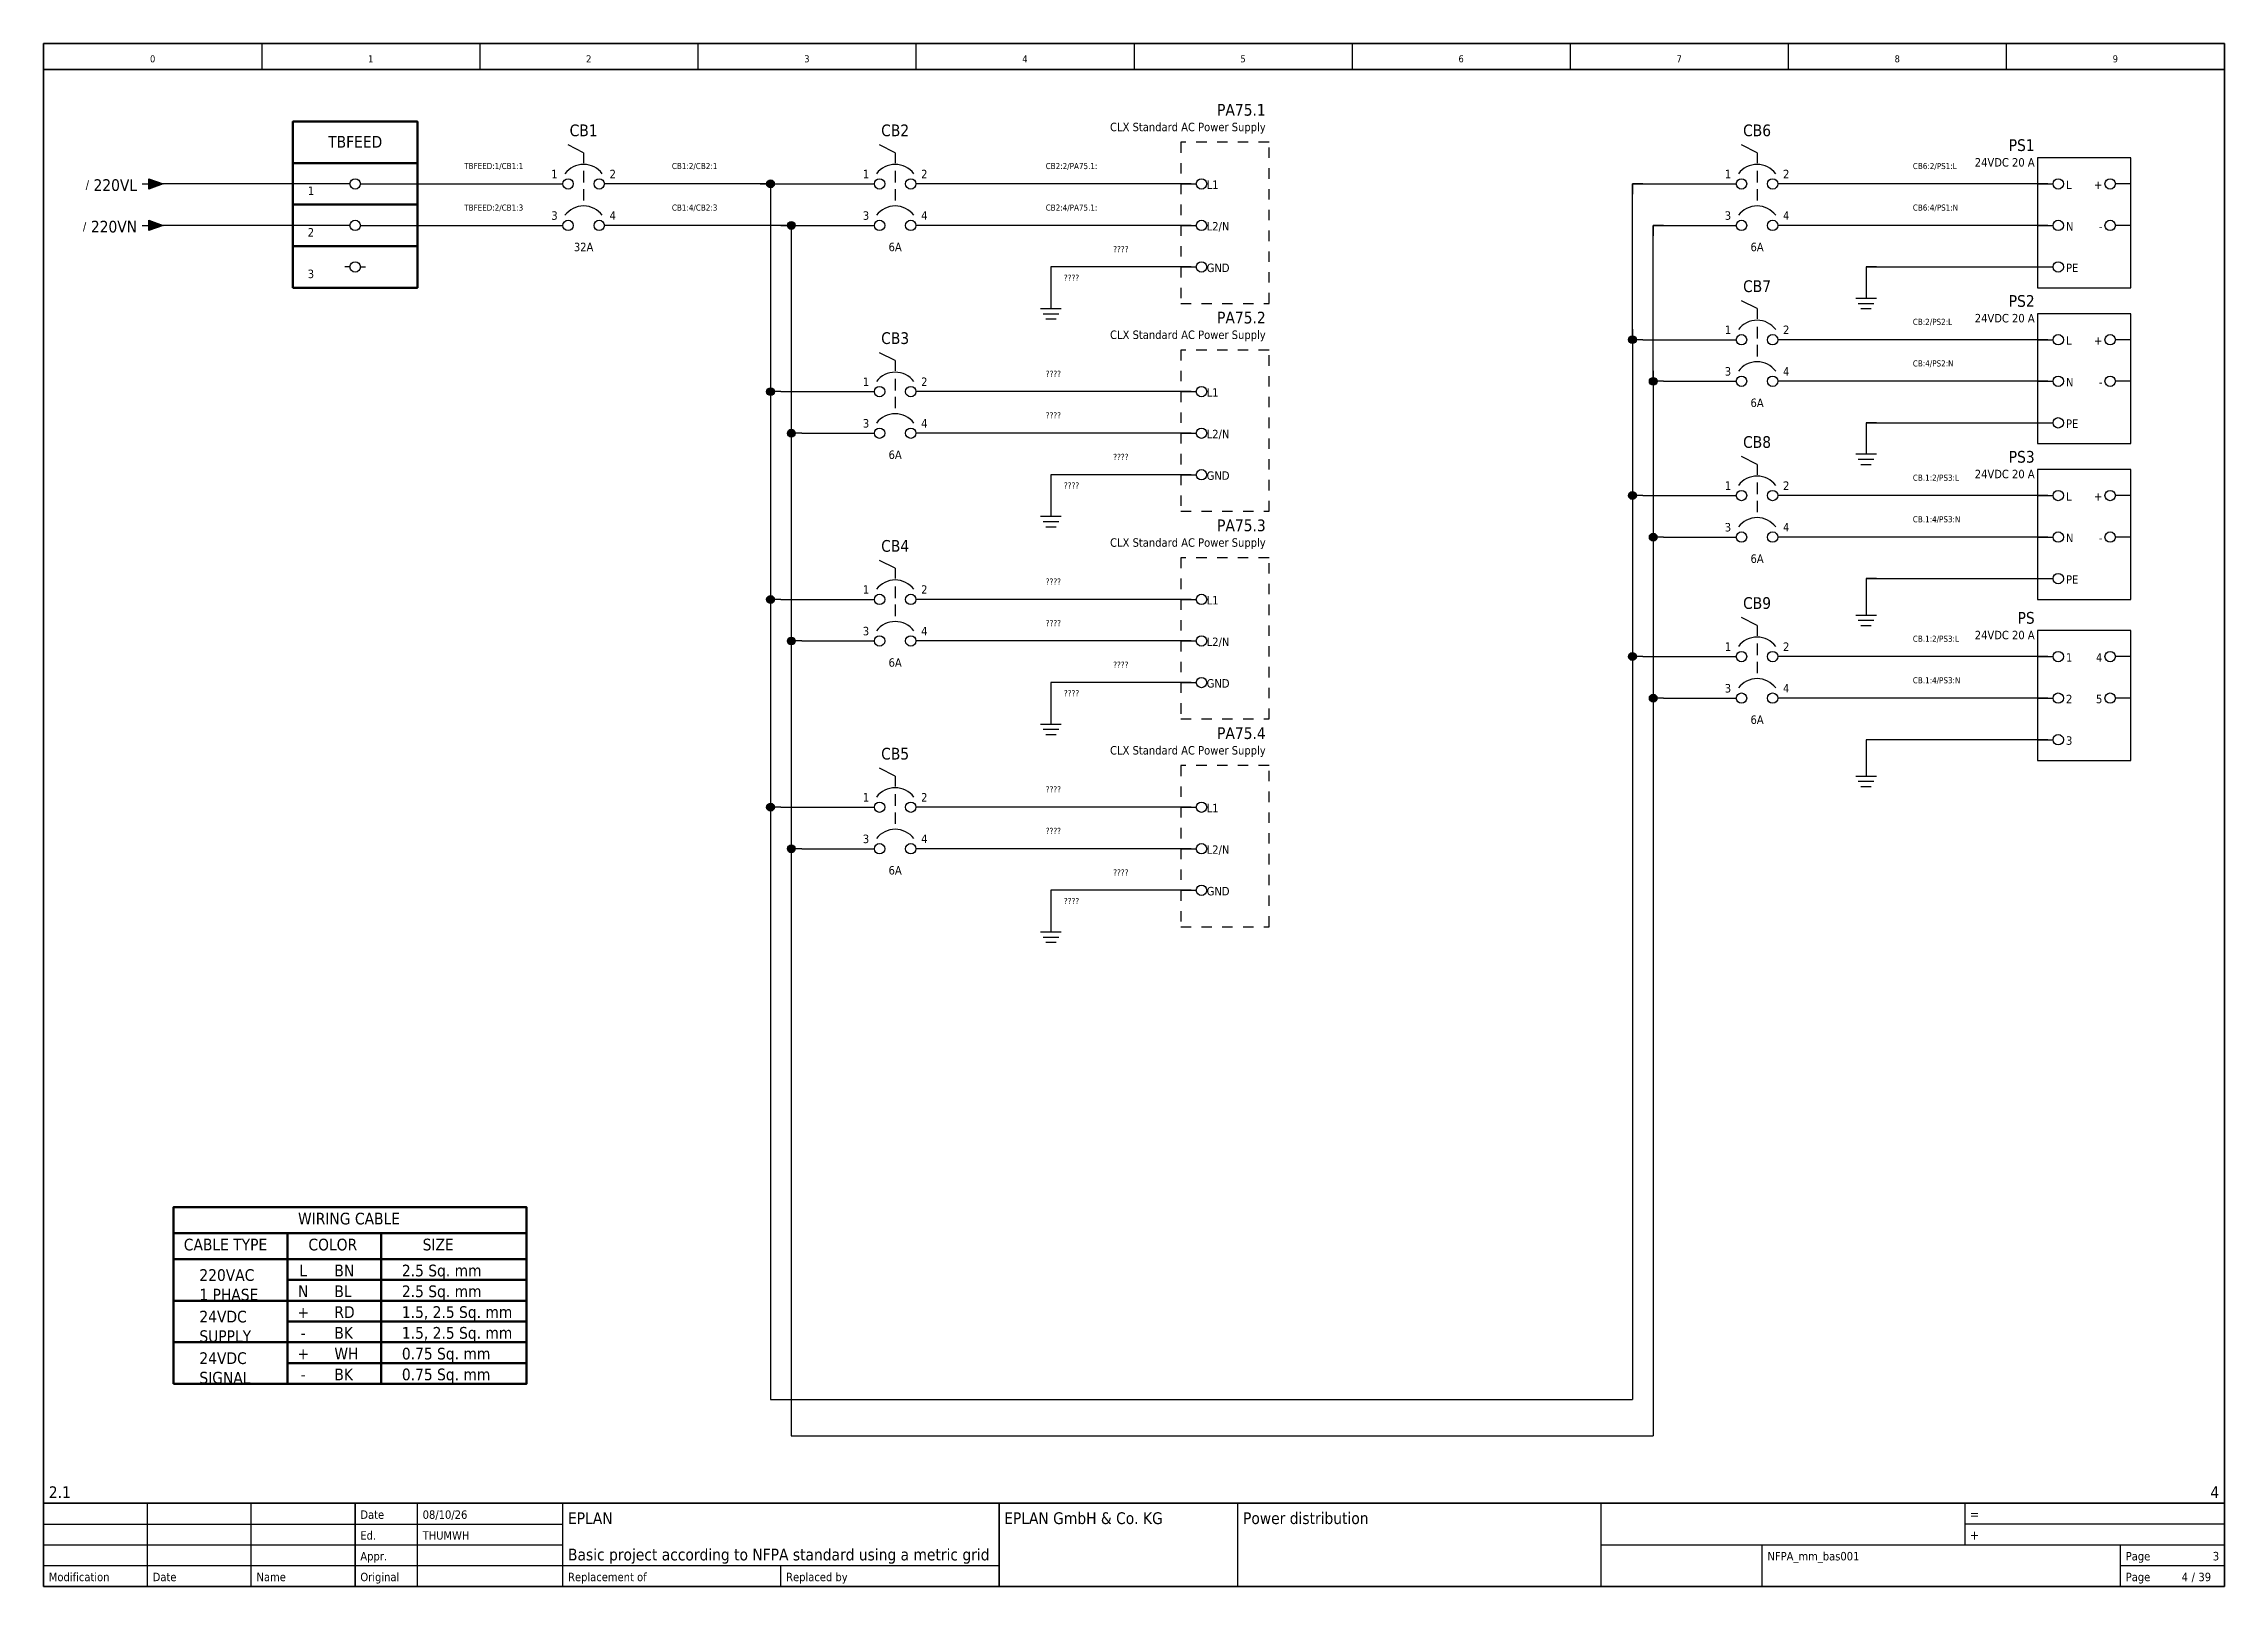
# Model space of a CAD drawing. Header units: millimetres. Extents: x 0 to 420, y 0 to 297.
import ezdxf
from ezdxf.enums import TextEntityAlignment as Align

# ---------------------------------------------------------------- set-up
doc = ezdxf.new("R2010")
doc.units = ezdxf.units.MM
doc.linetypes.add('EPL_DASH', pattern=[1, 0.5, -0.5])
for name, color, linetype, lineweight in [('EPLAN100', 7, 'Continuous', 50), ('EPLAN108', 5, 'Continuous', 35), ('EPLAN201', 7, 'Continuous', 35), ('EPLAN300', 5, 'Continuous', 25), ('EPLAN302', 5, 'Continuous', 25), ('EPLAN303', 6, 'Continuous', 25), ('EPLAN305', 5, 'Continuous', 25), ('EPLAN306', 6, 'EPL_DASH', 25), ('EPLAN311', 7, 'Continuous', 25), ('EPLAN400', 5, 'Continuous', 35), ('EPLAN403', 5, 'Continuous', 35), ('EPLAN405', 7, 'Continuous', 25), ('EPLAN408', 5, 'Continuous', 35), ('EPLAN420', 7, 'Continuous', 35), ('EPLAN421', 5, 'Continuous', 35), ('EPLAN422', 7, 'Continuous', 35), ('EPLAN425', 251, 'Continuous', 35), ('EPLAN426', 251, 'Continuous', 35), ('EPLAN429', 251, 'Continuous', 35), ('EPLAN432', 7, 'Continuous', 35), ('EPLAN433', 251, 'Continuous', 35), ('EPLAN434', 7, 'Continuous', 35), ('EPLAN440', 73, 'Continuous', 35), ('EPLAN441', 73, 'Continuous', 35), ('EPLAN442', 73, 'Continuous', 35), ('EPLAN451', 7, 'Continuous', 35), ('EPLAN452', 7, 'Continuous', 35), ('EPLAN453', 7, 'Continuous', 35), ('EPLAN500', 7, 'Continuous', 35), ('EPLAN501', 7, 'Continuous', 35), ('EPLAN502', 7, 'Continuous', 35), ('EPLAN503', 7, 'Continuous', 35), ('EPLAN504', 7, 'Continuous', 35), ('EPLAN512', 3, 'Continuous', 35), ('EPLAN542', 1, 'Continuous', 25)]:
    doc.layers.add(name, color=color, linetype=linetype, lineweight=lineweight)
doc.styles.add('Tahoma', font='')
doc.styles.get('Tahoma').set_extended_font_data('Tahoma')

msp = doc.modelspace()

# ---------------------------------------------------------------- texts
at = {"layer": 'EPLAN108', "color": 5, "style": 'Tahoma'}
for s, height, p in [('WIRING CABLE', 2.2575, (49, 69)), ('CABLE TYPE', 2.257, (27, 64)), ('COLOR', 2.257, (51, 64)), ('SIZE', 2.257, (73, 64)), ('BN', 2.257, (56, 59)), ('2.5 Sq. mm', 2.257, (69, 59)), ('BL', 2.257, (56, 55)), ('2.5 Sq. mm', 2.257, (69, 55)), ('RD', 2.257, (56, 51)), ('1.5, 2.5 Sq. mm', 2.2575, (69, 51)), ('BK', 2.257, (56, 47)), ('1.5, 2.5 Sq. mm', 2.2575, (69, 47)), ('WH', 2.257, (56, 43)), ('0.75 Sq. mm', 2.2575, (69, 43)), ('BK', 2.257, (56, 39)), ('0.75 Sq. mm', 2.2575, (69, 39))]:
    msp.add_text(s, height=height, dxfattribs=at).set_placement(p, align=Align.BOTTOM_LEFT)
for s, p in [('L', (50, 59)), ('N', (50, 55)), ('+', (50, 51)), ('-', (50, 47)), ('+', (50, 43)), ('-', (50, 39))]:
    msp.add_text(s, height=2.26, dxfattribs=at).set_placement(p, align=Align.BOTTOM_CENTER)
at = {"layer": 'EPLAN108', "color": 5, "char_height": 2.257, "attachment_point": 7, "style": 'Tahoma'}
for s, insert in [('220VAC\\P1 PHASE', (30, 55)), ('24VDC\\PSUPPLY', (30, 47)), ('24VDC\\PSIGNAL', (30, 39))]:
    msp.add_mtext(s, dxfattribs=dict(at, insert=insert))

# ---------------------------------------------------------------- blocks, each defined once
blk = doc.blocks.new('EPLFRAME')
at = {"layer": 'EPLAN201', "linetype": 'Continuous', "lineweight": 25, "ltscale": 4}
for p, q in [((42, 297), (42, 292)), ((84, 297), (84, 292)), ((126, 297), (126, 292)), ((168, 297), (168, 292)), ((210, 297), (210, 292)), ((252, 297), (252, 292)), ((294, 297), (294, 292)), ((336, 297), (336, 292)), ((378, 297), (378, 292)), ((20, 0), (20, 16)), ((40, 0), (40, 16)), ((72, 0), (72, 16)), ((100, 0), (100, 16)), ((230, 0), (230, 16)), ((300, 0), (300, 16)), ((370, 16), (370, 8)), ((0, 12), (100, 12)), ((420, 12), (370, 12)), ((0, 8), (100, 8)), ((300, 8), (420, 8)), ((331, 0), (331, 8)), ((400, 0), (400, 8)), ((0, 4), (184, 4)), ((142, 0), (142, 4)), ((400, 4), (420, 4))]:
    blk.add_line(p, q, dxfattribs=at)
at = {"layer": 'EPLAN201', "linetype": 'Continuous', "lineweight": 35, "ltscale": 4}
for p, q in [((0, 292), (420, 292)), ((0, 16), (420, 16)), ((60, 0), (60, 16)), ((184, 0), (184, 16))]:
    blk.add_line(p, q, dxfattribs=at)
blk.add_lwpolyline([(0, 0), (420, 0), (420, 297), (0, 297)], close=True, dxfattribs=at)
at = {"layer": 'EPLAN201', "color": 7, "style": 'Tahoma'}
for s, height, p in [('Date', 1.625, (61, 13)), ('=', 1.81, (371, 13)), ('Ed.', 1.625, (61, 9)), ('+', 1.81, (371, 9)), ('Appr.', 1.625, (61, 5)), ('Page', 1.625, (401, 5)), ('Modification', 1.6254, (1, 1)), ('Date', 1.625, (21, 1)), ('Name', 1.625, (41, 1)), ('Original', 1.625, (61, 1)), ('Replacement of', 1.6254, (101, 1)), ('Replaced by', 1.6254, (143, 1)), ('Page', 1.625, (401, 1))]:
    blk.add_text(s, height=height, dxfattribs=at).set_placement(p)
blk.add_text('/', height=1.63, dxfattribs=at).set_placement((414, 1), align=Align.CENTER)
at = {"layer": 'EPLAN451', "color": 7, "style": 'Tahoma'}
for tag, p, height in [('14_10014', (101, 12), 2.26), ('14_10015', (185, 12), 2.26), ('14_10011', (101, 5), 2.26), ('14_10013', (332, 5), 1.63), ('14_10151', (73, 1), 1.63), ('14_10300', (415, 1), 1.63)]:
    blk.add_attdef(tag, p, '', height=height, dxfattribs=at)
blk.add_attdef('4_25020', text='', height=1.63, dxfattribs=at).set_placement((413, 1), align=Align.RIGHT)
at = {"layer": 'EPLAN452', "color": 7, "style": 'Tahoma'}
for tag, p, height in [('4_11041', (1, 17), 2.26), ('4_11071[1]', (1, 13), 1.63), ('4_11074[1]', (21, 13), 1.63), ('4_11070[1]', (41, 13), 1.63), ('4_11024', (73, 13), 1.63), ('4_11011', (231, 12), 2.26), ('4_11030', (301, 12), 2.26), ('4_20132_1001', (374, 13), 1.63), ('4_11071[2]', (1, 9), 1.63), ('4_11074[2]', (21, 9), 1.63), ('4_11070[2]', (41, 9), 1.63), ('4_11022', (73, 9), 1.63), ('4_20134_1001', (374, 9), 1.63), ('4_11071[3]', (1, 5), 1.63), ('4_11074[3]', (21, 5), 1.63), ('4_11070[3]', (41, 5), 1.63), ('4_11080', (73, 5), 1.63), ('4_11059', (301, 5), 1.63)]:
    blk.add_attdef(tag, p, '', height=height, dxfattribs=at)
for tag, height, p in [('4_11040', 2.26, (419, 17)), ('4_11000', 1.63, (419, 5)), ('4_11085', 1.63, (141, 1)), ('4_11086', 1.63, (183, 1))]:
    blk.add_attdef(tag, text='', height=height, dxfattribs=at).set_placement(p, align=Align.RIGHT)
at = {"layer": 'EPLAN453', "color": 7, "style": 'Tahoma'}
for tag, p in [('53_19005_1', (21, 293)), ('53_19005', (63, 293)), ('53_19005_8', (105, 293)), ('53_19005_6', (147, 293)), ('53_19005_7', (189, 293)), ('53_19005_9', (231, 293)), ('53_19005_3', (273, 293)), ('53_19005_2', (315, 293)), ('53_19005_4', (357, 293)), ('53_19005_5', (399, 293))]:
    blk.add_attdef(tag, text='', height=1.35, dxfattribs=at).set_placement(p, align=Align.BOTTOM_CENTER)
blk = doc.blocks.new('EPLSYM_LibrarySPECIAL_Symbol13_Variant1_Placement1')
at = {"layer": 'EPLAN303', "lineweight": 25, "ltscale": 4}
blk.add_line((-4, 0), (-1, 0), dxfattribs=at)
blk.add_circle((0, 0), 1, dxfattribs=at)
at = {"layer": 'EPLAN421', "color": 5, "style": 'Tahoma'}
blk.add_attdef('17_20039', text='', height=1.1739, dxfattribs=at).set_placement((-2.3, 4), align=Align.BOTTOM_RIGHT)
at = {"layer": 'EPLAN425', "color": 251, "style": 'Tahoma'}
blk.add_attdef('17_20402', text='', height=1.6254, dxfattribs=at).set_placement((59.22, -0.16254), align=Align.MIDDLE_LEFT)
at = {"layer": 'EPLAN426', "color": 251, "style": 'Tahoma'}
blk.add_attdef('17_20037', text='', height=1.6254, dxfattribs=at).set_placement((1, -0.16254), align=Align.MIDDLE_LEFT)
at = {"layer": 'EPLAN429', "color": 251, "style": 'Tahoma'}
blk.add_attdef('17_20011', text='', height=1.6254, dxfattribs=at).set_placement((76.87, -0.16254), align=Align.MIDDLE_LEFT)
at = {"layer": 'EPLAN432', "color": 7, "style": 'Tahoma'}
blk.add_attdef('17_20038', text='', height=1.6254, dxfattribs=at).set_placement((-2.3, 1.3), align=Align.BOTTOM_RIGHT)
at = {"layer": 'EPLAN441', "color": 73, "style": 'Tahoma'}
blk.add_attdef('17_20301', text='', height=1.6254, dxfattribs=at).set_placement((33.62, -0.16254), align=Align.MIDDLE_LEFT)
blk = doc.blocks.new('EPLSYM_LibrarySPECIAL_Symbol1_Variant0_Placement1')
at = {"layer": 'EPLAN306', "lineweight": 25, "ltscale": 4}
blk.add_lwpolyline([(0, -31), (17, -31), (17, 0), (0, 0)], close=True, dxfattribs=at)
at = {"layer": 'EPLAN400', "color": 5, "style": 'Tahoma'}
blk.add_attdef('17_20010', text='', height=2.2575, dxfattribs=at).set_placement((-1.5, -0.9515), align=Align.TOP_RIGHT)
at = {"layer": 'EPLAN440', "color": 73, "style": 'Tahoma'}
blk.add_attdef('17_20300', text='', height=1.6254, dxfattribs=at).set_placement((-1.5, -4.57508), align=Align.TOP_RIGHT)
at = {"layer": 'EPLAN500', "color": 7, "style": 'Tahoma'}
blk.add_attdef('17_20027', text='', height=1.6254, dxfattribs=at).set_placement((-1.5, -7.27508), align=Align.TOP_RIGHT)
at = {"layer": 'EPLAN501', "color": 7, "style": 'Tahoma'}
blk.add_attdef('17_20011', text='', height=1.6254, dxfattribs=at).set_placement((-1.5, -12.67508), align=Align.TOP_RIGHT)
at = {"layer": 'EPLAN502', "color": 7, "style": 'Tahoma'}
blk.add_attdef('17_20025', text='', height=1.6254, dxfattribs=at).set_placement((-1.5, -15.37508), align=Align.TOP_RIGHT)
at = {"layer": 'EPLAN503', "color": 7, "style": 'Tahoma'}
blk.add_attdef('17_20024', text='', height=1.6254, dxfattribs=at).set_placement((-1.5, -18.07508), align=Align.TOP_RIGHT)
at = {"layer": 'EPLAN504', "color": 7, "style": 'Tahoma'}
blk.add_attdef('17_20901[1]', text='', height=1.6254, dxfattribs=at).set_placement((-1.5, -9.97508), align=Align.TOP_RIGHT)
blk = doc.blocks.new('EPLSYM_LibrarySPECIAL_Symbol1_Variant0_Placement1_1')
at = {"layer": 'EPLAN306', "lineweight": 25, "ltscale": 4}
blk.add_lwpolyline([(0, -31), (17, -31), (17, 0), (0, 0)], close=True, dxfattribs=at)
at = {"layer": 'EPLAN400', "color": 5, "style": 'Tahoma'}
blk.add_attdef('17_20010', text='', height=2.2575, dxfattribs=at).set_placement((-1.5, -0.9515), align=Align.TOP_RIGHT)
at = {"layer": 'EPLAN440', "color": 73, "style": 'Tahoma'}
blk.add_attdef('17_20300', text='', height=1.6254, dxfattribs=at).set_placement((-1.5, -4.57508), align=Align.TOP_RIGHT)
at = {"layer": 'EPLAN500', "color": 7, "style": 'Tahoma'}
blk.add_attdef('17_20027', text='', height=1.6254, dxfattribs=at).set_placement((-1.5, -7.27508), align=Align.TOP_RIGHT)
at = {"layer": 'EPLAN501', "color": 7, "style": 'Tahoma'}
blk.add_attdef('17_20011', text='', height=1.6254, dxfattribs=at).set_placement((-1.5, -12.67508), align=Align.TOP_RIGHT)
at = {"layer": 'EPLAN502', "color": 7, "style": 'Tahoma'}
blk.add_attdef('17_20025', text='', height=1.6254, dxfattribs=at).set_placement((-1.5, -15.37508), align=Align.TOP_RIGHT)
at = {"layer": 'EPLAN503', "color": 7, "style": 'Tahoma'}
blk.add_attdef('17_20024', text='', height=1.6254, dxfattribs=at).set_placement((-1.5, -18.07508), align=Align.TOP_RIGHT)
at = {"layer": 'EPLAN504', "color": 7, "style": 'Tahoma'}
blk.add_attdef('17_20901[1]', text='', height=1.6254, dxfattribs=at).set_placement((-1.5, -9.97508), align=Align.TOP_RIGHT)
blk = doc.blocks.new('EPLSYM_LibrarySPECIAL_Symbol1_Variant0_Placement1_2')
at = {"layer": 'EPLAN306', "lineweight": 25, "ltscale": 4}
blk.add_lwpolyline([(0, -31), (17, -31), (17, 0), (0, 0)], close=True, dxfattribs=at)
at = {"layer": 'EPLAN400', "color": 5, "style": 'Tahoma'}
blk.add_attdef('17_20010', text='', height=2.2575, dxfattribs=at).set_placement((-1.5, -0.9515), align=Align.TOP_RIGHT)
at = {"layer": 'EPLAN440', "color": 73, "style": 'Tahoma'}
blk.add_attdef('17_20300', text='', height=1.6254, dxfattribs=at).set_placement((-1.5, -4.57508), align=Align.TOP_RIGHT)
at = {"layer": 'EPLAN500', "color": 7, "style": 'Tahoma'}
blk.add_attdef('17_20027', text='', height=1.6254, dxfattribs=at).set_placement((-1.5, -7.27508), align=Align.TOP_RIGHT)
at = {"layer": 'EPLAN501', "color": 7, "style": 'Tahoma'}
blk.add_attdef('17_20011', text='', height=1.6254, dxfattribs=at).set_placement((-1.5, -12.67508), align=Align.TOP_RIGHT)
at = {"layer": 'EPLAN502', "color": 7, "style": 'Tahoma'}
blk.add_attdef('17_20025', text='', height=1.6254, dxfattribs=at).set_placement((-1.5, -15.37508), align=Align.TOP_RIGHT)
at = {"layer": 'EPLAN503', "color": 7, "style": 'Tahoma'}
blk.add_attdef('17_20024', text='', height=1.6254, dxfattribs=at).set_placement((-1.5, -18.07508), align=Align.TOP_RIGHT)
at = {"layer": 'EPLAN504', "color": 7, "style": 'Tahoma'}
blk.add_attdef('17_20901[1]', text='', height=1.6254, dxfattribs=at).set_placement((-1.5, -9.97508), align=Align.TOP_RIGHT)
blk = doc.blocks.new('EPLSYM_LibrarySPECIAL_Symbol1_Variant0_Placement1_3')
at = {"layer": 'EPLAN306', "lineweight": 25, "ltscale": 4}
blk.add_lwpolyline([(0, -31), (17, -31), (17, 0), (0, 0)], close=True, dxfattribs=at)
at = {"layer": 'EPLAN400', "color": 5, "style": 'Tahoma'}
blk.add_attdef('17_20010', text='', height=2.2575, dxfattribs=at).set_placement((-1.5, -0.9515), align=Align.TOP_RIGHT)
at = {"layer": 'EPLAN440', "color": 73, "style": 'Tahoma'}
blk.add_attdef('17_20300', text='', height=1.6254, dxfattribs=at).set_placement((-1.5, -4.57508), align=Align.TOP_RIGHT)
at = {"layer": 'EPLAN500', "color": 7, "style": 'Tahoma'}
blk.add_attdef('17_20027', text='', height=1.6254, dxfattribs=at).set_placement((-1.5, -7.27508), align=Align.TOP_RIGHT)
at = {"layer": 'EPLAN501', "color": 7, "style": 'Tahoma'}
blk.add_attdef('17_20011', text='', height=1.6254, dxfattribs=at).set_placement((-1.5, -12.67508), align=Align.TOP_RIGHT)
at = {"layer": 'EPLAN502', "color": 7, "style": 'Tahoma'}
blk.add_attdef('17_20025', text='', height=1.6254, dxfattribs=at).set_placement((-1.5, -15.37508), align=Align.TOP_RIGHT)
at = {"layer": 'EPLAN503', "color": 7, "style": 'Tahoma'}
blk.add_attdef('17_20024', text='', height=1.6254, dxfattribs=at).set_placement((-1.5, -18.07508), align=Align.TOP_RIGHT)
at = {"layer": 'EPLAN504', "color": 7, "style": 'Tahoma'}
blk.add_attdef('17_20901[1]', text='', height=1.6254, dxfattribs=at).set_placement((-1.5, -9.97508), align=Align.TOP_RIGHT)
blk = doc.blocks.new('EPLSYM_LibrarySPECIAL_Symbol17_Variant1_Placement1')
at = {"layer": 'EPLAN302', "lineweight": 25, "ltscale": 4}
blk.add_line((-4, 0), (-1, 0), dxfattribs=at)
blk.add_circle((0, 0), 1, dxfattribs=at)
at = {"layer": 'EPLAN420', "color": 7, "style": 'Tahoma'}
blk.add_attdef('17_20036', text='', height=1.6254, dxfattribs=at).set_placement((1.5, -0.16254), align=Align.MIDDLE_LEFT)
blk = doc.blocks.new('EPLSYM_LibrarySPECIAL_Symbol0_Variant0_Placement1')
at = {"layer": 'EPLAN305', "lineweight": 25, "ltscale": 4}
blk.add_lwpolyline([(0, -25), (18, -25), (18, 0), (0, 0)], close=True, dxfattribs=at)
at = {"layer": 'EPLAN400', "color": 5, "style": 'Tahoma'}
blk.add_attdef('17_20010', text='', height=2.2575, dxfattribs=at).set_placement((-1.5, -0.9515), align=Align.TOP_RIGHT)
at = {"layer": 'EPLAN440', "color": 73, "style": 'Tahoma'}
blk.add_attdef('17_20300', text='', height=1.6254, dxfattribs=at).set_placement((-1.5, -4.57508), align=Align.TOP_RIGHT)
at = {"layer": 'EPLAN500', "color": 7, "style": 'Tahoma'}
blk.add_attdef('17_20027', text='', height=1.6254, dxfattribs=at).set_placement((-1.5, -7.27508), align=Align.TOP_RIGHT)
at = {"layer": 'EPLAN501', "color": 7, "style": 'Tahoma'}
blk.add_attdef('17_20011', text='', height=1.6254, dxfattribs=at).set_placement((-1.5, -12.67508), align=Align.TOP_RIGHT)
at = {"layer": 'EPLAN502', "color": 7, "style": 'Tahoma'}
blk.add_attdef('17_20025', text='', height=1.6254, dxfattribs=at).set_placement((-1.5, -15.37508), align=Align.TOP_RIGHT)
at = {"layer": 'EPLAN503', "color": 7, "style": 'Tahoma'}
blk.add_attdef('17_20024', text='', height=1.6254, dxfattribs=at).set_placement((-1.5, -18.07508), align=Align.TOP_RIGHT)
at = {"layer": 'EPLAN504', "color": 7, "style": 'Tahoma'}
blk.add_attdef('17_20901[1]', text='', height=1.6254, dxfattribs=at).set_placement((-1.5, -9.97508), align=Align.TOP_RIGHT)
blk = doc.blocks.new('EPLSYM_LibrarySPECIAL_Symbol17_Variant3_Placement1')
at = {"layer": 'EPLAN302', "lineweight": 25, "ltscale": 4}
blk.add_line((4, 0), (1, 0), dxfattribs=at)
blk.add_circle((0, 0), 1, dxfattribs=at)
at = {"layer": 'EPLAN420', "color": 7, "style": 'Tahoma'}
blk.add_attdef('17_20036', text='', height=1.6254, dxfattribs=at).set_placement((-1.5, -0.16254), align=Align.MIDDLE_RIGHT)
at = {"layer": 'EPLAN421', "color": 5, "style": 'Tahoma'}
blk.add_attdef('17_20039', text='', height=1.1739, dxfattribs=at).set_placement((3, 1), align=Align.BOTTOM_RIGHT)
blk = doc.blocks.new('EPLSYM_LibrarySPECIAL_Symbol0_Variant0_Placement1_1')
at = {"layer": 'EPLAN305', "lineweight": 25, "ltscale": 4}
blk.add_lwpolyline([(0, -25), (18, -25), (18, 0), (0, 0)], close=True, dxfattribs=at)
at = {"layer": 'EPLAN400', "color": 5, "style": 'Tahoma'}
blk.add_attdef('17_20010', text='', height=2.2575, dxfattribs=at).set_placement((-1.5, -0.9515), align=Align.TOP_RIGHT)
at = {"layer": 'EPLAN440', "color": 73, "style": 'Tahoma'}
blk.add_attdef('17_20300', text='', height=1.6254, dxfattribs=at).set_placement((-1.5, -4.57508), align=Align.TOP_RIGHT)
at = {"layer": 'EPLAN500', "color": 7, "style": 'Tahoma'}
blk.add_attdef('17_20027', text='', height=1.6254, dxfattribs=at).set_placement((-1.5, -7.27508), align=Align.TOP_RIGHT)
at = {"layer": 'EPLAN501', "color": 7, "style": 'Tahoma'}
blk.add_attdef('17_20011', text='', height=1.6254, dxfattribs=at).set_placement((-1.5, -12.67508), align=Align.TOP_RIGHT)
at = {"layer": 'EPLAN502', "color": 7, "style": 'Tahoma'}
blk.add_attdef('17_20025', text='', height=1.6254, dxfattribs=at).set_placement((-1.5, -15.37508), align=Align.TOP_RIGHT)
at = {"layer": 'EPLAN503', "color": 7, "style": 'Tahoma'}
blk.add_attdef('17_20024', text='', height=1.6254, dxfattribs=at).set_placement((-1.5, -18.07508), align=Align.TOP_RIGHT)
at = {"layer": 'EPLAN504', "color": 7, "style": 'Tahoma'}
blk.add_attdef('17_20901[1]', text='', height=1.6254, dxfattribs=at).set_placement((-1.5, -9.97508), align=Align.TOP_RIGHT)
blk = doc.blocks.new('EPLSYM_LibrarySPECIAL_Symbol0_Variant0_Placement1_2')
at = {"layer": 'EPLAN305', "lineweight": 25, "ltscale": 4}
blk.add_lwpolyline([(0, -25), (18, -25), (18, 0), (0, 0)], close=True, dxfattribs=at)
at = {"layer": 'EPLAN400', "color": 5, "style": 'Tahoma'}
blk.add_attdef('17_20010', text='', height=2.2575, dxfattribs=at).set_placement((-1.5, -0.9515), align=Align.TOP_RIGHT)
at = {"layer": 'EPLAN440', "color": 73, "style": 'Tahoma'}
blk.add_attdef('17_20300', text='', height=1.6254, dxfattribs=at).set_placement((-1.5, -4.57508), align=Align.TOP_RIGHT)
at = {"layer": 'EPLAN500', "color": 7, "style": 'Tahoma'}
blk.add_attdef('17_20027', text='', height=1.6254, dxfattribs=at).set_placement((-1.5, -7.27508), align=Align.TOP_RIGHT)
at = {"layer": 'EPLAN501', "color": 7, "style": 'Tahoma'}
blk.add_attdef('17_20011', text='', height=1.6254, dxfattribs=at).set_placement((-1.5, -12.67508), align=Align.TOP_RIGHT)
at = {"layer": 'EPLAN502', "color": 7, "style": 'Tahoma'}
blk.add_attdef('17_20025', text='', height=1.6254, dxfattribs=at).set_placement((-1.5, -15.37508), align=Align.TOP_RIGHT)
at = {"layer": 'EPLAN503', "color": 7, "style": 'Tahoma'}
blk.add_attdef('17_20024', text='', height=1.6254, dxfattribs=at).set_placement((-1.5, -18.07508), align=Align.TOP_RIGHT)
at = {"layer": 'EPLAN504', "color": 7, "style": 'Tahoma'}
blk.add_attdef('17_20901[1]', text='', height=1.6254, dxfattribs=at).set_placement((-1.5, -9.97508), align=Align.TOP_RIGHT)
blk = doc.blocks.new('EPLSYM_LibrarySPECIAL_Symbol0_Variant0_Placement1_3')
at = {"layer": 'EPLAN305', "lineweight": 25, "ltscale": 4}
blk.add_lwpolyline([(0, -25), (18, -25), (18, 0), (0, 0)], close=True, dxfattribs=at)
at = {"layer": 'EPLAN400', "color": 5, "style": 'Tahoma'}
blk.add_attdef('17_20010', text='', height=2.2575, dxfattribs=at).set_placement((-1.5, -0.9515), align=Align.TOP_RIGHT)
at = {"layer": 'EPLAN440', "color": 73, "style": 'Tahoma'}
blk.add_attdef('17_20300', text='', height=1.6254, dxfattribs=at).set_placement((-1.5, -4.57508), align=Align.TOP_RIGHT)
at = {"layer": 'EPLAN500', "color": 7, "style": 'Tahoma'}
blk.add_attdef('17_20027', text='', height=1.6254, dxfattribs=at).set_placement((-1.5, -7.27508), align=Align.TOP_RIGHT)
at = {"layer": 'EPLAN501', "color": 7, "style": 'Tahoma'}
blk.add_attdef('17_20011', text='', height=1.6254, dxfattribs=at).set_placement((-1.5, -12.67508), align=Align.TOP_RIGHT)
at = {"layer": 'EPLAN502', "color": 7, "style": 'Tahoma'}
blk.add_attdef('17_20025', text='', height=1.6254, dxfattribs=at).set_placement((-1.5, -15.37508), align=Align.TOP_RIGHT)
at = {"layer": 'EPLAN503', "color": 7, "style": 'Tahoma'}
blk.add_attdef('17_20024', text='', height=1.6254, dxfattribs=at).set_placement((-1.5, -18.07508), align=Align.TOP_RIGHT)
at = {"layer": 'EPLAN504', "color": 7, "style": 'Tahoma'}
blk.add_attdef('17_20901[1]', text='', height=1.6254, dxfattribs=at).set_placement((-1.5, -9.97508), align=Align.TOP_RIGHT)
blk = doc.blocks.new('EPLSYM_LibraryNFPA_symbol_Symbol1413_Variant5_Placement1')
at = {"layer": 'EPLAN300', "lineweight": 25, "ltscale": 4}
for p, q in [((-1, 0), (-2, 0)), ((1, 0), (2, 0))]:
    blk.add_line(p, q, dxfattribs=at)
at = {"layer": 'EPLAN300', "linetype": 'Continuous', "lineweight": 25, "ltscale": 4}
blk.add_circle((0, 0), 1, dxfattribs=at)
at = {"layer": 'EPLAN408', "color": 5, "style": 'Tahoma'}
blk.add_attdef('17_20010', text='', height=2.2575, dxfattribs=at).set_placement((-3.7, -0.6515), align=Align.TOP_RIGHT)
at = {"layer": 'EPLAN422', "color": 7, "style": 'Tahoma'}
blk.add_attdef('17_20030', text='', height=1.6254, dxfattribs=at).set_placement((1.4, -0.82508), align=Align.TOP_LEFT)
at = {"layer": 'EPLAN434', "color": 7, "style": 'Tahoma'}
blk.add_attdef('17_20225', text='', height=1.6254, dxfattribs=at).set_placement((27.85, -0.82508), align=Align.TOP_LEFT)
at = {"layer": 'EPLAN500', "color": 7, "style": 'Tahoma'}
blk.add_attdef('17_20027', text='', height=1.6254, dxfattribs=at).set_placement((-3.7, -4.27508), align=Align.TOP_RIGHT)
at = {"layer": 'EPLAN501', "color": 7, "style": 'Tahoma'}
blk.add_attdef('17_20011', text='', height=1.6254, dxfattribs=at).set_placement((-3.7, -9.67508), align=Align.TOP_RIGHT)
at = {"layer": 'EPLAN502', "color": 7, "style": 'Tahoma'}
blk.add_attdef('17_20025', text='', height=1.6254, dxfattribs=at).set_placement((-3.7, -12.37508), align=Align.TOP_RIGHT)
at = {"layer": 'EPLAN503', "color": 7, "style": 'Tahoma'}
blk.add_attdef('17_20024', text='', height=1.6254, dxfattribs=at).set_placement((-3.7, -15.07508), align=Align.TOP_RIGHT)
at = {"layer": 'EPLAN504', "color": 7, "style": 'Tahoma'}
blk.add_attdef('17_20901[1]', text='', height=1.6254, dxfattribs=at).set_placement((-3.7, -6.97508), align=Align.TOP_RIGHT)
at = {"layer": 'EPLAN512', "color": 3, "style": 'Tahoma'}
blk.add_attdef('17_20201[1]', text='', height=1.6254, dxfattribs=at).set_placement((-3.7, -17.77508), align=Align.TOP_RIGHT)
blk = doc.blocks.new('EPLSYM_LibraryNFPA_symbol_Symbol1339_Variant5_Placement1')
at = {"layer": 'EPLAN300', "lineweight": 25, "ltscale": 4}
for q in [(-3, 7.5), (0, 4)]:
    blk.add_line((0, 6), q, dxfattribs=at)
at = {"layer": 'EPLAN300', "linetype": 'Continuous', "lineweight": 25, "ltscale": 4}
for p, q in [((0, 2.5), (0, 0.25)), ((0, -1), (0, -3.2))]:
    blk.add_line(p, q, dxfattribs=at)
at = {"layer": 'EPLAN300', "lineweight": 25, "ltscale": 4}
for centre in [(-3, 0), (3, 0), (-3, -8), (3, -8)]:
    blk.add_circle(centre, 1, dxfattribs=at)
for centre in [(0, -0.75), (0, -8.75)]:
    blk.add_arc(centre, 4.5, 37, 143, dxfattribs=at)
at = {"layer": 'EPLAN400', "color": 5, "style": 'Tahoma'}
blk.add_attdef('17_20010', text='', height=2.26, dxfattribs=at).set_placement((0, 8.5), align=Align.BOTTOM_CENTER)
at = {"layer": 'EPLAN420', "color": 7, "style": 'Tahoma'}
for tag, p in [('17_20028[1]', (-5, 0.6)), ('17_20028[3]', (-5, -7.4))]:
    blk.add_attdef(tag, text='', height=1.63, dxfattribs=at).set_placement(p, align=Align.BOTTOM_RIGHT)
for tag, p in [('17_20028[2]', (5, 0.6)), ('17_20028[4]', (5, -7.4))]:
    blk.add_attdef(tag, text='', height=1.63, dxfattribs=at).set_placement(p, align=Align.BOTTOM_LEFT)
at = {"layer": 'EPLAN421', "color": 5, "style": 'Tahoma'}
for tag, p in [('17_20029[1]', (-5, -0.63)), ('17_20029[3]', (-5, -8.63))]:
    blk.add_attdef(tag, text='', height=1.17, dxfattribs=at).set_placement(p, align=Align.TOP_RIGHT)
for tag, p in [('17_20029[2]', (5, -0.63)), ('17_20029[4]', (5, -8.63))]:
    blk.add_attdef(tag, text='', height=1.17, dxfattribs=at).set_placement(p, align=Align.TOP_LEFT)
at = {"layer": 'EPLAN440', "color": 73, "style": 'Tahoma'}
blk.add_attdef('17_20300', text='', height=1.63, dxfattribs=at).set_placement((0, -22.13), align=Align.TOP_CENTER)
at = {"layer": 'EPLAN500', "color": 7, "style": 'Tahoma'}
blk.add_attdef('17_20027', text='', height=1.63, dxfattribs=at).set_placement((0, -11.33), align=Align.TOP_CENTER)
at = {"layer": 'EPLAN501', "color": 7, "style": 'Tahoma'}
blk.add_attdef('17_20011', text='', height=1.63, dxfattribs=at).set_placement((0, 12.25), align=Align.BOTTOM_CENTER)
at = {"layer": 'EPLAN502', "color": 7, "style": 'Tahoma'}
blk.add_attdef('17_20025', text='', height=1.63, dxfattribs=at).set_placement((0, -16.73), align=Align.TOP_CENTER)
at = {"layer": 'EPLAN503', "color": 7, "style": 'Tahoma'}
blk.add_attdef('17_20024', text='', height=1.63, dxfattribs=at).set_placement((0, -14.03), align=Align.TOP_CENTER)
at = {"layer": 'EPLAN504', "color": 7, "style": 'Tahoma'}
blk.add_attdef('17_20901[1]', text='', height=1.63, dxfattribs=at).set_placement((0, -19.43), align=Align.TOP_CENTER)
at = {"layer": 'EPLAN512', "color": 3, "style": 'Tahoma'}
blk.add_attdef('17_20201[1]', text='', height=1.63, dxfattribs=at).set_placement((0, -24.83), align=Align.TOP_CENTER)
blk = doc.blocks.new('EPLSYM_LibraryNFPA_symbol_Symbol300_Variant0_Placement1')
at = {"layer": 'EPLAN300', "linetype": 'Continuous', "lineweight": 25, "ltscale": 4}
for p, q in [((-2, 0), (2, 0)), ((0, 2), (0, 0)), ((-1.5, -1), (1.5, -1)), ((-1, -2), (1, -2))]:
    blk.add_line(p, q, dxfattribs=at)
at = {"layer": 'EPLAN400', "color": 5, "style": 'Tahoma'}
blk.add_attdef('17_20010', text='', height=2.2575, dxfattribs=at).set_placement((-4, -1.22575), align=Align.MIDDLE_RIGHT)
at = {"layer": 'EPLAN420', "color": 7, "style": 'Tahoma'}
blk.add_attdef('17_20028[1]', text='', height=1.6254, dxfattribs=at).set_placement((0.6, 1.5), align=Align.BOTTOM_LEFT)
at = {"layer": 'EPLAN421', "color": 5, "style": 'Tahoma'}
blk.add_attdef('17_20029[1]', text='', height=1.1739, dxfattribs=at).set_placement((0.6, 4.2), align=Align.BOTTOM_LEFT)
at = {"layer": 'EPLAN440', "color": 73, "style": 'Tahoma'}
blk.add_attdef('17_20300', text='', height=1.6254, dxfattribs=at).set_placement((-4, -4.38754), align=Align.MIDDLE_RIGHT)
at = {"layer": 'EPLAN500', "color": 7, "style": 'Tahoma'}
blk.add_attdef('17_20027', text='', height=1.6254, dxfattribs=at).set_placement((-4, -7.08754), align=Align.MIDDLE_RIGHT)
at = {"layer": 'EPLAN501', "color": 7, "style": 'Tahoma'}
blk.add_attdef('17_20011', text='', height=1.6254, dxfattribs=at).set_placement((-4, -12.48754), align=Align.MIDDLE_RIGHT)
at = {"layer": 'EPLAN502', "color": 7, "style": 'Tahoma'}
blk.add_attdef('17_20025', text='', height=1.6254, dxfattribs=at).set_placement((-4, -15.18754), align=Align.MIDDLE_RIGHT)
at = {"layer": 'EPLAN503', "color": 7, "style": 'Tahoma'}
blk.add_attdef('17_20024', text='', height=1.6254, dxfattribs=at).set_placement((-4, -17.88754), align=Align.MIDDLE_RIGHT)
at = {"layer": 'EPLAN504', "color": 7, "style": 'Tahoma'}
blk.add_attdef('17_20901[1]', text='', height=1.6254, dxfattribs=at).set_placement((-4, -9.78754), align=Align.MIDDLE_RIGHT)
at = {"layer": 'EPLAN512', "color": 3, "style": 'Tahoma'}
blk.add_attdef('17_20201[1]', text='', height=1.6254, dxfattribs=at).set_placement((-4, -20.58754), align=Align.MIDDLE_RIGHT)
blk = doc.blocks.new('EPLSYM_LibrarySPECIAL_Symbol308_Variant0_Placement0')
at = {"layer": 'EPLAN405', "color": 7, "style": 'Tahoma'}
for tag, p in [('17_31011', (1.5, 6.35)), ('17_31002', (1.5, 0.5))]:
    blk.add_attdef(tag, text='', height=1.17, dxfattribs=at).set_placement(p, align=Align.BOTTOM_LEFT)
for tag, p in [('17_31004', (1.5, 4.4)), ('17_31003', (1.5, 2.45))]:
    blk.add_attdef(tag, p, '', height=1.17, dxfattribs=at)
blk = doc.blocks.new('EPLSYM_LibrarySPECIAL_Symbol8_Variant0_Placement1')
at = {"layer": 'EPLAN311', "linetype": 'Continuous', "ltscale": 4}
blk.add_hatch(color=256, dxfattribs=at).paths.add_polyline_path([(-0.75, 1), (2, 0), (-0.75, -1)], flags=0)
blk.add_line((-2, 0), (-0.75, 0), dxfattribs=at)
blk.add_lwpolyline([(-0.75, 1), (2, 0), (-0.75, -1)], close=True, dxfattribs=at)
at = {"layer": 'EPLAN403', "color": 5, "style": 'Tahoma'}
blk.add_attdef('70_20010', text='', height=2.2575, dxfattribs=at).set_placement((3, -0.22575), align=Align.MIDDLE_RIGHT)
at = {"layer": 'EPLAN442', "color": 73, "style": 'Tahoma'}
for tag, p in [('70_24350', (23.82, -0.16254)), ('70_24300', (81.5, -0.16254))]:
    blk.add_attdef(tag, text='', height=1.6254, dxfattribs=at).set_placement(p, align=Align.MIDDLE_RIGHT)

# ---------------------------------------------------------------- hatches: boundary and pattern name
at = {"layer": 'EPLAN311', "linetype": 'Continuous', "lineweight": 25, "ltscale": 4}
h = msp.add_hatch(color=7, dxfattribs=at)
edge = h.paths.add_edge_path(flags=0)
edge.add_arc((140, 270), 0.75, 0, 360)
h = msp.add_hatch(color=7, dxfattribs=at)
edge = h.paths.add_edge_path(flags=0)
edge.add_arc((144, 262), 0.75, 0, 360)
h = msp.add_hatch(color=7, dxfattribs=at)
edge = h.paths.add_edge_path(flags=0)
edge.add_arc((306, 240), 0.75, 0, 360)
h = msp.add_hatch(color=7, dxfattribs=at)
edge = h.paths.add_edge_path(flags=0)
edge.add_arc((310, 232), 0.75, 0, 360)
h = msp.add_hatch(color=7, dxfattribs=at)
edge = h.paths.add_edge_path(flags=0)
edge.add_arc((140, 230), 0.75, 0, 360)
h = msp.add_hatch(color=7, dxfattribs=at)
edge = h.paths.add_edge_path(flags=0)
edge.add_arc((144, 222), 0.75, 0, 360)
h = msp.add_hatch(color=7, dxfattribs=at)
edge = h.paths.add_edge_path(flags=0)
edge.add_arc((306, 210), 0.75, 0, 360)
h = msp.add_hatch(color=7, dxfattribs=at)
edge = h.paths.add_edge_path(flags=0)
edge.add_arc((310, 202), 0.75, 0, 360)
h = msp.add_hatch(color=7, dxfattribs=at)
edge = h.paths.add_edge_path(flags=0)
edge.add_arc((140, 190), 0.75, 0, 360)
h = msp.add_hatch(color=7, dxfattribs=at)
edge = h.paths.add_edge_path(flags=0)
edge.add_arc((144, 182), 0.75, 0, 360)
h = msp.add_hatch(color=7, dxfattribs=at)
edge = h.paths.add_edge_path(flags=0)
edge.add_arc((306, 179), 0.75, 0, 360)
h = msp.add_hatch(color=7, dxfattribs=at)
edge = h.paths.add_edge_path(flags=0)
edge.add_arc((310, 171), 0.75, 0, 360)
h = msp.add_hatch(color=7, dxfattribs=at)
edge = h.paths.add_edge_path(flags=0)
edge.add_arc((140, 150), 0.75, 0, 360)
h = msp.add_hatch(color=7, dxfattribs=at)
edge = h.paths.add_edge_path(flags=0)
edge.add_arc((144, 142), 0.75, 0, 360)

# ---------------------------------------------------------------- linework, layer by layer
at = {"layer": 'EPLAN100', "lineweight": 50, "ltscale": 4}
for points in [[(48, 274), (72, 274), (72, 282), (48, 282)], [(48, 266), (72, 266), (72, 274), (48, 274)], [(48, 258), (72, 258), (72, 266), (48, 266)], [(48, 250), (72, 250), (72, 258), (48, 258)], [(25, 68), (93, 68), (93, 73), (25, 73)], [(25, 63), (47, 63), (47, 68), (25, 68)], [(47, 63), (65, 63), (65, 68), (47, 68)], [(65, 63), (93, 63), (93, 68), (65, 68)], [(25, 55), (47, 55), (47, 63), (25, 63)], [(47, 59), (65, 59), (65, 63), (47, 63)], [(65, 59), (93, 59), (93, 63), (65, 63)], [(47, 55), (65, 55), (65, 59), (47, 59)], [(65, 55), (93, 55), (93, 59), (65, 59)], [(25, 47), (47, 47), (47, 55), (25, 55)], [(47, 51), (65, 51), (65, 55), (47, 55)], [(65, 51), (93, 51), (93, 55), (65, 55)], [(47, 47), (65, 47), (65, 51), (47, 51)], [(65, 47), (93, 47), (93, 51), (65, 51)], [(25, 39), (47, 39), (47, 47), (25, 47)], [(47, 43), (65, 43), (65, 47), (47, 47)], [(65, 43), (93, 43), (93, 47), (65, 47)], [(47, 39), (65, 39), (65, 43), (47, 43)], [(65, 39), (93, 39), (93, 43), (65, 43)]]:
    msp.add_lwpolyline(points, close=True, dxfattribs=at)
at = {"layer": 'EPLAN311', "ltscale": 4}
for p, q in [((58, 270), (21, 270)), ((142, 270), (160, 270)), ((386, 270), (334, 270)), ((58, 262), (21, 262)), ((146, 262), (160, 262)), ((386, 262), (334, 262)), ((386, 240), (334, 240)), ((386, 232), (334, 232)), ((142, 230), (160, 230)), ((221, 230), (168, 230)), ((146, 222), (160, 222)), ((221, 222), (168, 222)), ((386, 210), (334, 210)), ((386, 202), (334, 202)), ((142, 190), (160, 190)), ((221, 190), (168, 190)), ((146, 182), (160, 182)), ((221, 182), (168, 182)), ((386, 179), (334, 179)), ((386, 171), (334, 171)), ((142, 150), (160, 150)), ((221, 150), (168, 150)), ((146, 142), (160, 142)), ((221, 142), (168, 142))]:
    msp.add_line(p, q, dxfattribs=at)
at = {"layer": 'EPLAN311', "color": 7, "ltscale": 4}
for p, q in [((62, 270), (100, 270)), ((140, 270), (108, 270)), ((140, 270), (140, 230)), ((221, 270), (168, 270)), ((306, 240), (306, 270)), ((306, 270), (326, 270)), ((62, 262), (100, 262)), ((144, 262), (108, 262)), ((144, 262), (144, 222)), ((221, 262), (168, 262)), ((310, 232), (310, 262)), ((310, 262), (326, 262)), ((306, 240), (306, 210)), ((308, 240), (326, 240)), ((310, 232), (310, 202)), ((312, 232), (326, 232)), ((140, 230), (140, 190)), ((144, 222), (144, 182)), ((306, 210), (306, 179)), ((308, 210), (326, 210)), ((310, 202), (310, 171)), ((312, 202), (326, 202)), ((140, 190), (140, 150)), ((144, 182), (144, 142)), ((306, 179), (306, 36)), ((308, 179), (326, 179)), ((310, 171), (310, 29)), ((312, 171), (326, 171)), ((140, 150), (140, 36)), ((144, 142), (144, 29)), ((140, 36), (306, 36)), ((144, 29), (310, 29))]:
    msp.add_line(p, q, dxfattribs=at)
at = {"layer": 'EPLAN311', "color": 7, "linetype": 'Continuous', "lineweight": 25, "ltscale": 4}
for p, q in [((138, 270), (142, 270)), ((140, 270), (140, 268)), ((308, 270), (306, 270)), ((306, 270), (306, 268)), ((142, 262), (146, 262)), ((144, 262), (144, 260)), ((312, 262), (310, 262)), ((310, 262), (310, 260)), ((306, 242), (306, 238)), ((308, 240), (306, 240)), ((140, 232), (140, 228)), ((310, 234), (310, 230)), ((312, 232), (310, 232)), ((142, 230), (140, 230)), ((144, 224), (144, 220)), ((146, 222), (144, 222)), ((306, 212), (306, 208)), ((308, 210), (306, 210)), ((310, 204), (310, 200)), ((312, 202), (310, 202)), ((140, 192), (140, 188)), ((142, 190), (140, 190)), ((144, 184), (144, 180)), ((146, 182), (144, 182)), ((306, 181), (306, 177)), ((308, 179), (306, 179)), ((310, 173), (310, 169)), ((312, 171), (310, 171)), ((140, 152), (140, 148)), ((142, 150), (140, 150)), ((144, 144), (144, 140)), ((146, 142), (144, 142)), ((140, 38), (140, 36)), ((306, 38), (306, 36)), ((140, 36), (142, 36)), ((304, 36), (306, 36)), ((144, 31), (144, 29)), ((310, 31), (310, 29)), ((144, 29), (146, 29)), ((308, 29), (310, 29))]:
    msp.add_line(p, q, dxfattribs=at)
at = {"layer": 'EPLAN311', "color": 1, "linetype": 'Continuous', "lineweight": 25, "ltscale": 4}
for p, q in [((196, 254), (194, 254)), ((194, 254), (194, 252)), ((353, 254), (351, 254)), ((351, 254), (351, 252)), ((353, 224), (351, 224)), ((351, 224), (351, 222)), ((196, 214), (194, 214)), ((194, 214), (194, 212)), ((353, 194), (351, 194)), ((351, 194), (351, 192)), ((196, 174), (194, 174)), ((194, 174), (194, 172)), ((353, 163), (351, 163)), ((351, 163), (351, 161)), ((196, 134), (194, 134)), ((194, 134), (194, 132))]:
    msp.add_line(p, q, dxfattribs=at)
at = {"layer": 'EPLAN311', "color": 7, "linetype": 'Continuous', "lineweight": 25, "ltscale": 4}
for centre in [(140, 270), (144, 262), (306, 240), (310, 232), (140, 230), (144, 222), (306, 210), (310, 202), (140, 190), (144, 182), (306, 179), (310, 171), (140, 150), (144, 142)]:
    msp.add_circle(centre, 0.75, dxfattribs=at)
at = {"layer": 'EPLAN542', "ltscale": 4}
for p, q in [((221, 254), (194, 254)), ((194, 254), (194, 248)), ((351, 254), (386, 254)), ((351, 254), (351, 250)), ((351, 224), (386, 224)), ((351, 224), (351, 220)), ((221, 214), (194, 214)), ((194, 214), (194, 208)), ((351, 194), (386, 194)), ((351, 194), (351, 189)), ((221, 174), (194, 174)), ((194, 174), (194, 168)), ((386, 163), (351, 163)), ((351, 163), (351, 158)), ((221, 134), (194, 134)), ((194, 134), (194, 128))]:
    msp.add_line(p, q, dxfattribs=at)

# ---------------------------------------------------------------- block references
ref = msp.add_blockref('EPLFRAME', (0, 0))
ref.add_attrib('14_10011', 'Basic project according to NFPA standard using a metric grid', (101, 5), dxfattribs={"layer": 'EPLAN451', "color": 7, "height": 2.2575, "style": 'Tahoma'})
ref.add_attrib('4_11041', '2.1', (1, 17), dxfattribs={"layer": 'EPLAN452', "color": 7, "height": 2.257, "style": 'Tahoma'})
ref.add_attrib('14_10013', 'NFPA_mm_bas001', (332, 5), dxfattribs={"layer": 'EPLAN451', "color": 7, "height": 1.6254, "style": 'Tahoma'})
ref.add_attrib('14_10014', 'EPLAN', (101, 12), dxfattribs={"layer": 'EPLAN451', "color": 7, "height": 2.257, "style": 'Tahoma'})
ref.add_attrib('4_11022', 'THUMWH', (73, 9), dxfattribs={"layer": 'EPLAN452', "color": 7, "height": 1.625, "style": 'Tahoma'})
ref.add_attrib('4_11011', 'Power distribution', (231, 12), dxfattribs={"layer": 'EPLAN452', "color": 7, "height": 2.2575, "style": 'Tahoma'})
ref.add_attrib('53_19005', '1', dxfattribs={"layer": 'EPLAN453', "color": 7, "height": 1.35, "style": 'Tahoma'}).set_placement((63, 293), align=Align.BOTTOM_CENTER)
ref.add_attrib('53_19005_1', '0', dxfattribs={"layer": 'EPLAN453', "color": 7, "height": 1.35, "style": 'Tahoma'}).set_placement((21, 293), align=Align.BOTTOM_CENTER)
ref.add_attrib('53_19005_2', '7', dxfattribs={"layer": 'EPLAN453', "color": 7, "height": 1.35, "style": 'Tahoma'}).set_placement((315, 293), align=Align.BOTTOM_CENTER)
ref.add_attrib('53_19005_3', '6', dxfattribs={"layer": 'EPLAN453', "color": 7, "height": 1.35, "style": 'Tahoma'}).set_placement((273, 293), align=Align.BOTTOM_CENTER)
ref.add_attrib('53_19005_4', '8', dxfattribs={"layer": 'EPLAN453', "color": 7, "height": 1.35, "style": 'Tahoma'}).set_placement((357, 293), align=Align.BOTTOM_CENTER)
ref.add_attrib('53_19005_5', '9', dxfattribs={"layer": 'EPLAN453', "color": 7, "height": 1.35, "style": 'Tahoma'}).set_placement((399, 293), align=Align.BOTTOM_CENTER)
ref.add_attrib('53_19005_6', '3', dxfattribs={"layer": 'EPLAN453', "color": 7, "height": 1.35, "style": 'Tahoma'}).set_placement((147, 293), align=Align.BOTTOM_CENTER)
ref.add_attrib('14_10300', '39', (415, 1), dxfattribs={"layer": 'EPLAN451', "color": 7, "height": 1.625, "style": 'Tahoma'})
ref.add_attrib('4_11040', '4', dxfattribs={"layer": 'EPLAN452', "color": 7, "height": 2.26, "style": 'Tahoma'}).set_placement((419, 17), align=Align.RIGHT)
ref.add_attrib('53_19005_7', '4', dxfattribs={"layer": 'EPLAN453', "color": 7, "height": 1.35, "style": 'Tahoma'}).set_placement((189, 293), align=Align.BOTTOM_CENTER)
ref.add_attrib('4_11024', '08/10/26', (73, 13), dxfattribs={"layer": 'EPLAN452', "color": 7, "height": 1.625, "style": 'Tahoma'})
ref.add_attrib('14_10015', 'EPLAN GmbH & Co. KG', (185, 12), dxfattribs={"layer": 'EPLAN451', "color": 7, "height": 2.2575, "style": 'Tahoma'})
ref.add_attrib('4_11000', '3', dxfattribs={"layer": 'EPLAN452', "color": 7, "height": 1.63, "style": 'Tahoma'}).set_placement((419, 5), align=Align.RIGHT)
ref.add_attrib('53_19005_8', '2', dxfattribs={"layer": 'EPLAN453', "color": 7, "height": 1.35, "style": 'Tahoma'}).set_placement((105, 293), align=Align.BOTTOM_CENTER)
ref.add_attrib('53_19005_9', '5', dxfattribs={"layer": 'EPLAN453', "color": 7, "height": 1.35, "style": 'Tahoma'}).set_placement((231, 293), align=Align.BOTTOM_CENTER)
ref.add_attrib('4_25020', '4', dxfattribs={"layer": 'EPLAN451', "color": 7, "height": 1.63, "style": 'Tahoma'}).set_placement((413, 1), align=Align.RIGHT)
ref = msp.add_blockref('EPLSYM_LibraryNFPA_symbol_Symbol1339_Variant5_Placement1', (104, 270))
ref.add_attrib('17_20028[1]', '1', dxfattribs={"layer": 'EPLAN420', "color": 7, "height": 1.63, "style": 'Tahoma'}).set_placement((99, 270.6), align=Align.BOTTOM_RIGHT)
ref.add_attrib('17_20028[2]', '2', dxfattribs={"layer": 'EPLAN420', "color": 7, "height": 1.63, "style": 'Tahoma'}).set_placement((109, 270.6), align=Align.BOTTOM_LEFT)
ref.add_attrib('17_20028[3]', '3', dxfattribs={"layer": 'EPLAN420', "color": 7, "height": 1.63, "style": 'Tahoma'}).set_placement((99, 262.6), align=Align.BOTTOM_RIGHT)
ref.add_attrib('17_20028[4]', '4', dxfattribs={"layer": 'EPLAN420', "color": 7, "height": 1.63, "style": 'Tahoma'}).set_placement((109, 262.6), align=Align.BOTTOM_LEFT)
ref.add_attrib('17_20010', 'CB1', dxfattribs={"layer": 'EPLAN400', "color": 5, "height": 2.257, "style": 'Tahoma'}).set_placement((104, 278.5), align=Align.BOTTOM_CENTER)
ref.add_attrib('17_20027', '32A', dxfattribs={"layer": 'EPLAN500', "color": 7, "height": 1.625, "style": 'Tahoma'}).set_placement((104, 258.67), align=Align.TOP_CENTER)
ref = msp.add_blockref('EPLSYM_LibraryNFPA_symbol_Symbol1339_Variant5_Placement1', (164, 270))
ref.add_attrib('17_20028[1]', '1', dxfattribs={"layer": 'EPLAN420', "color": 7, "height": 1.63, "style": 'Tahoma'}).set_placement((159, 270.6), align=Align.BOTTOM_RIGHT)
ref.add_attrib('17_20028[2]', '2', dxfattribs={"layer": 'EPLAN420', "color": 7, "height": 1.63, "style": 'Tahoma'}).set_placement((169, 270.6), align=Align.BOTTOM_LEFT)
ref.add_attrib('17_20028[3]', '3', dxfattribs={"layer": 'EPLAN420', "color": 7, "height": 1.63, "style": 'Tahoma'}).set_placement((159, 262.6), align=Align.BOTTOM_RIGHT)
ref.add_attrib('17_20028[4]', '4', dxfattribs={"layer": 'EPLAN420', "color": 7, "height": 1.63, "style": 'Tahoma'}).set_placement((169, 262.6), align=Align.BOTTOM_LEFT)
ref.add_attrib('17_20010', 'CB2', dxfattribs={"layer": 'EPLAN400', "color": 5, "height": 2.257, "style": 'Tahoma'}).set_placement((164, 278.5), align=Align.BOTTOM_CENTER)
ref.add_attrib('17_20027', '6A', dxfattribs={"layer": 'EPLAN500', "color": 7, "height": 1.625, "style": 'Tahoma'}).set_placement((164, 258.67), align=Align.TOP_CENTER)
ref = msp.add_blockref('EPLSYM_LibrarySPECIAL_Symbol1_Variant0_Placement1_1', (219, 278))
ref.add_attrib('17_20010', 'PA75.1', dxfattribs={"layer": 'EPLAN400', "color": 5, "height": 2.257, "style": 'Tahoma'}).set_placement((235.36, 285.39), align=Align.TOP_RIGHT)
ref.add_attrib('17_20027', 'CLX Standard AC Power Supply', dxfattribs={"layer": 'EPLAN500', "color": 7, "height": 1.6254, "style": 'Tahoma'}).set_placement((235.36, 281.77), align=Align.TOP_RIGHT)
ref = msp.add_blockref('EPLSYM_LibraryNFPA_symbol_Symbol1339_Variant5_Placement1', (330, 270))
ref.add_attrib('17_20028[1]', '1', dxfattribs={"layer": 'EPLAN420', "color": 7, "height": 1.63, "style": 'Tahoma'}).set_placement((325, 270.6), align=Align.BOTTOM_RIGHT)
ref.add_attrib('17_20028[2]', '2', dxfattribs={"layer": 'EPLAN420', "color": 7, "height": 1.63, "style": 'Tahoma'}).set_placement((335, 270.6), align=Align.BOTTOM_LEFT)
ref.add_attrib('17_20028[3]', '3', dxfattribs={"layer": 'EPLAN420', "color": 7, "height": 1.63, "style": 'Tahoma'}).set_placement((325, 262.6), align=Align.BOTTOM_RIGHT)
ref.add_attrib('17_20028[4]', '4', dxfattribs={"layer": 'EPLAN420', "color": 7, "height": 1.63, "style": 'Tahoma'}).set_placement((335, 262.6), align=Align.BOTTOM_LEFT)
ref.add_attrib('17_20010', 'CB6', dxfattribs={"layer": 'EPLAN400', "color": 5, "height": 2.257, "style": 'Tahoma'}).set_placement((330, 278.5), align=Align.BOTTOM_CENTER)
ref.add_attrib('17_20027', '6A', dxfattribs={"layer": 'EPLAN500', "color": 7, "height": 1.625, "style": 'Tahoma'}).set_placement((330, 258.67), align=Align.TOP_CENTER)
ref = msp.add_blockref('EPLSYM_LibraryNFPA_symbol_Symbol1413_Variant5_Placement1', (60, 270))
ref.add_attrib('17_20030', '1', dxfattribs={"layer": 'EPLAN422', "color": 7, "height": 1.63, "style": 'Tahoma'}).set_placement((50.87, 269.49), align=Align.TOP_LEFT)
ref.add_attrib('17_20010', 'TBFEED', dxfattribs={"layer": 'EPLAN408', "color": 5, "height": 2.257, "style": 'Tahoma'}).set_placement((65.21, 279.23), align=Align.TOP_RIGHT)
ref = msp.add_blockref('EPLSYM_LibrarySPECIAL_Symbol0_Variant0_Placement1', (384, 275))
ref.add_attrib('17_20010', 'PS1', dxfattribs={"layer": 'EPLAN400', "color": 5, "height": 2.257, "style": 'Tahoma'}).set_placement((383.46, 278.59), align=Align.TOP_RIGHT)
ref.add_attrib('17_20027', '24VDC 20 A', dxfattribs={"layer": 'EPLAN500', "color": 7, "height": 1.625, "style": 'Tahoma'}).set_placement((383.46, 274.96), align=Align.TOP_RIGHT)
ref = msp.add_blockref('EPLSYM_LibrarySPECIAL_Symbol308_Variant0_Placement0', (81, 270))
ref.add_attrib('17_31011', 'TBFEED:1/CB1:1', dxfattribs={"layer": 'EPLAN405', "color": 7, "height": 1.1739, "style": 'Tahoma'}).set_placement((81, 272.5), align=Align.BOTTOM_LEFT)
ref = msp.add_blockref('EPLSYM_LibrarySPECIAL_Symbol308_Variant0_Placement0', (121, 270))
ref.add_attrib('17_31011', 'CB1:2/CB2:1', dxfattribs={"layer": 'EPLAN405', "color": 7, "height": 1.1739, "style": 'Tahoma'}).set_placement((121, 272.5), align=Align.BOTTOM_LEFT)
ref = msp.add_blockref('EPLSYM_LibrarySPECIAL_Symbol308_Variant0_Placement0', (193, 270))
ref.add_attrib('17_31011', 'CB2:2/PA75.1:', dxfattribs={"layer": 'EPLAN405', "color": 7, "height": 1.1739, "style": 'Tahoma'}).set_placement((193, 272.5), align=Align.BOTTOM_LEFT)
ref = msp.add_blockref('EPLSYM_LibrarySPECIAL_Symbol308_Variant0_Placement0', (360, 270))
ref.add_attrib('17_31011', 'CB6:2/PS1:L', dxfattribs={"layer": 'EPLAN405', "color": 7, "height": 1.1739, "style": 'Tahoma'}).set_placement((360, 272.5), align=Align.BOTTOM_LEFT)
ref = msp.add_blockref('EPLSYM_LibrarySPECIAL_Symbol8_Variant0_Placement1', (21, 270))
ref.add_attrib('70_20010', '220VL', dxfattribs={"layer": 'EPLAN403', "color": 5, "height": 2.257, "style": 'Tahoma'}).set_placement((18, 269.77), align=Align.MIDDLE_RIGHT)
ref.add_attrib('70_24350', '/', dxfattribs={"layer": 'EPLAN442', "color": 73, "height": 1.63, "style": 'Tahoma'}).set_placement((8.74, 269.84), align=Align.MIDDLE_RIGHT)
ref = msp.add_blockref('EPLSYM_LibrarySPECIAL_Symbol13_Variant1_Placement1', (223, 270))
ref.add_attrib('17_20431', 'L1', dxfattribs={"layer": 'EPLAN433', "color": 251, "height": 1.625, "style": 'Tahoma'}).set_placement((224, 269.84), align=Align.MIDDLE_LEFT)
for p, values in [((388, 270), {'17_20036': 'L'}), ((388, 262), {'17_20036': 'N'}), ((388, 254), {'17_20036': 'PE'}), ((388, 240), {'17_20036': 'L'}), ((388, 232), {'17_20036': 'N'}), ((388, 224), {'17_20036': 'PE'}), ((388, 210), {'17_20036': 'L'}), ((388, 202), {'17_20036': 'N'}), ((388, 194), {'17_20036': 'PE'}), ((388, 179), {'17_20036': '1'}), ((388, 171), {'17_20036': '2'}), ((388, 163), {'17_20036': '3'})]:
    msp.add_blockref('EPLSYM_LibrarySPECIAL_Symbol17_Variant1_Placement1', p).add_auto_attribs(values)
ref = msp.add_blockref('EPLSYM_LibrarySPECIAL_Symbol17_Variant3_Placement1', (398, 270))
ref.add_attrib('17_20036', '+', dxfattribs={"layer": 'EPLAN420', "color": 7, "height": 1.63, "style": 'Tahoma'}).set_placement((396.5, 269.84), align=Align.MIDDLE_RIGHT)
ref = msp.add_blockref('EPLSYM_LibrarySPECIAL_Symbol308_Variant0_Placement0', (81, 262))
ref.add_attrib('17_31011', 'TBFEED:2/CB1:3', dxfattribs={"layer": 'EPLAN405', "color": 7, "height": 1.1739, "style": 'Tahoma'}).set_placement((81, 264.5), align=Align.BOTTOM_LEFT)
ref = msp.add_blockref('EPLSYM_LibrarySPECIAL_Symbol308_Variant0_Placement0', (121, 262))
ref.add_attrib('17_31011', 'CB1:4/CB2:3', dxfattribs={"layer": 'EPLAN405', "color": 7, "height": 1.1739, "style": 'Tahoma'}).set_placement((121, 264.5), align=Align.BOTTOM_LEFT)
ref = msp.add_blockref('EPLSYM_LibrarySPECIAL_Symbol308_Variant0_Placement0', (193, 262))
ref.add_attrib('17_31011', 'CB2:4/PA75.1:', dxfattribs={"layer": 'EPLAN405', "color": 7, "height": 1.1739, "style": 'Tahoma'}).set_placement((193, 264.5), align=Align.BOTTOM_LEFT)
ref = msp.add_blockref('EPLSYM_LibrarySPECIAL_Symbol308_Variant0_Placement0', (360, 262))
ref.add_attrib('17_31011', 'CB6:4/PS1:N', dxfattribs={"layer": 'EPLAN405', "color": 7, "height": 1.1739, "style": 'Tahoma'}).set_placement((360, 264.5), align=Align.BOTTOM_LEFT)
ref = msp.add_blockref('EPLSYM_LibrarySPECIAL_Symbol8_Variant0_Placement1', (21, 262))
ref.add_attrib('70_20010', '220VN', dxfattribs={"layer": 'EPLAN403', "color": 5, "height": 2.257, "style": 'Tahoma'}).set_placement((18, 261.77), align=Align.MIDDLE_RIGHT)
ref.add_attrib('70_24350', '/', dxfattribs={"layer": 'EPLAN442', "color": 73, "height": 1.63, "style": 'Tahoma'}).set_placement((8.21, 261.84), align=Align.MIDDLE_RIGHT)
ref = msp.add_blockref('EPLSYM_LibraryNFPA_symbol_Symbol1413_Variant5_Placement1', (60, 262))
ref.add_attrib('17_20030', '2', dxfattribs={"layer": 'EPLAN422', "color": 7, "height": 1.63, "style": 'Tahoma'}).set_placement((50.87, 261.49), align=Align.TOP_LEFT)
ref = msp.add_blockref('EPLSYM_LibrarySPECIAL_Symbol13_Variant1_Placement1', (223, 262))
ref.add_attrib('17_20431', 'L2/N', dxfattribs={"layer": 'EPLAN433', "color": 251, "height": 1.625, "style": 'Tahoma'}).set_placement((224, 261.84), align=Align.MIDDLE_LEFT)
ref = msp.add_blockref('EPLSYM_LibrarySPECIAL_Symbol17_Variant3_Placement1', (398, 262))
ref.add_attrib('17_20036', '-', dxfattribs={"layer": 'EPLAN420', "color": 7, "height": 1.63, "style": 'Tahoma'}).set_placement((396.5, 261.84), align=Align.MIDDLE_RIGHT)
ref = msp.add_blockref('EPLSYM_LibrarySPECIAL_Symbol308_Variant0_Placement0', (206, 254))
ref.add_attrib('17_31011', '????', dxfattribs={"layer": 'EPLAN405', "color": 7, "height": 1.174, "style": 'Tahoma'}).set_placement((206, 256.5), align=Align.BOTTOM_LEFT)
ref = msp.add_blockref('EPLSYM_LibraryNFPA_symbol_Symbol1413_Variant5_Placement1', (60, 254))
ref.add_attrib('17_20030', '3', dxfattribs={"layer": 'EPLAN422', "color": 7, "height": 1.63, "style": 'Tahoma'}).set_placement((50.87, 253.49), align=Align.TOP_LEFT)
ref = msp.add_blockref('EPLSYM_LibrarySPECIAL_Symbol308_Variant0_Placement0', (194, 251))
ref.add_attrib('17_31011', '????', dxfattribs={"layer": 'EPLAN405', "color": 7, "height": 1.174, "style": 'Tahoma'}).set_placement((196.5, 251), align=Align.BOTTOM_LEFT)
ref = msp.add_blockref('EPLSYM_LibrarySPECIAL_Symbol13_Variant1_Placement1', (223, 254))
ref.add_attrib('17_20431', 'GND', dxfattribs={"layer": 'EPLAN433', "color": 251, "height": 1.625, "style": 'Tahoma'}).set_placement((224, 253.84), align=Align.MIDDLE_LEFT)
for p in [(194, 246), (351, 248), (351, 218), (194, 206), (351, 187), (194, 166), (351, 156), (194, 126)]:
    msp.add_blockref('EPLSYM_LibraryNFPA_symbol_Symbol300_Variant0_Placement1', p)
ref = msp.add_blockref('EPLSYM_LibraryNFPA_symbol_Symbol1339_Variant5_Placement1', (330, 240))
ref.add_attrib('17_20028[1]', '1', dxfattribs={"layer": 'EPLAN420', "color": 7, "height": 1.63, "style": 'Tahoma'}).set_placement((325, 240.6), align=Align.BOTTOM_RIGHT)
ref.add_attrib('17_20028[2]', '2', dxfattribs={"layer": 'EPLAN420', "color": 7, "height": 1.63, "style": 'Tahoma'}).set_placement((335, 240.6), align=Align.BOTTOM_LEFT)
ref.add_attrib('17_20028[3]', '3', dxfattribs={"layer": 'EPLAN420', "color": 7, "height": 1.63, "style": 'Tahoma'}).set_placement((325, 232.6), align=Align.BOTTOM_RIGHT)
ref.add_attrib('17_20028[4]', '4', dxfattribs={"layer": 'EPLAN420', "color": 7, "height": 1.63, "style": 'Tahoma'}).set_placement((335, 232.6), align=Align.BOTTOM_LEFT)
ref.add_attrib('17_20010', 'CB7', dxfattribs={"layer": 'EPLAN400', "color": 5, "height": 2.257, "style": 'Tahoma'}).set_placement((330, 248.5), align=Align.BOTTOM_CENTER)
ref.add_attrib('17_20027', '6A', dxfattribs={"layer": 'EPLAN500', "color": 7, "height": 1.625, "style": 'Tahoma'}).set_placement((330, 228.67), align=Align.TOP_CENTER)
ref = msp.add_blockref('EPLSYM_LibrarySPECIAL_Symbol0_Variant0_Placement1_1', (384, 245))
ref.add_attrib('17_20010', 'PS2', dxfattribs={"layer": 'EPLAN400', "color": 5, "height": 2.257, "style": 'Tahoma'}).set_placement((383.46, 248.59), align=Align.TOP_RIGHT)
ref.add_attrib('17_20027', '24VDC 20 A', dxfattribs={"layer": 'EPLAN500', "color": 7, "height": 1.625, "style": 'Tahoma'}).set_placement((383.46, 244.96), align=Align.TOP_RIGHT)
ref = msp.add_blockref('EPLSYM_LibrarySPECIAL_Symbol1_Variant0_Placement1', (219, 238))
ref.add_attrib('17_20010', 'PA75.2', dxfattribs={"layer": 'EPLAN400', "color": 5, "height": 2.257, "style": 'Tahoma'}).set_placement((235.36, 245.39), align=Align.TOP_RIGHT)
ref.add_attrib('17_20027', 'CLX Standard AC Power Supply', dxfattribs={"layer": 'EPLAN500', "color": 7, "height": 1.6254, "style": 'Tahoma'}).set_placement((235.36, 241.77), align=Align.TOP_RIGHT)
ref = msp.add_blockref('EPLSYM_LibrarySPECIAL_Symbol308_Variant0_Placement0', (360, 240))
ref.add_attrib('17_31011', 'CB:2/PS2:L', dxfattribs={"layer": 'EPLAN405', "color": 7, "height": 1.174, "style": 'Tahoma'}).set_placement((360, 242.5), align=Align.BOTTOM_LEFT)
ref = msp.add_blockref('EPLSYM_LibraryNFPA_symbol_Symbol1339_Variant5_Placement1', (164, 230))
ref.add_attrib('17_20028[1]', '1', dxfattribs={"layer": 'EPLAN420', "color": 7, "height": 1.63, "style": 'Tahoma'}).set_placement((159, 230.6), align=Align.BOTTOM_RIGHT)
ref.add_attrib('17_20028[2]', '2', dxfattribs={"layer": 'EPLAN420', "color": 7, "height": 1.63, "style": 'Tahoma'}).set_placement((169, 230.6), align=Align.BOTTOM_LEFT)
ref.add_attrib('17_20028[3]', '3', dxfattribs={"layer": 'EPLAN420', "color": 7, "height": 1.63, "style": 'Tahoma'}).set_placement((159, 222.6), align=Align.BOTTOM_RIGHT)
ref.add_attrib('17_20028[4]', '4', dxfattribs={"layer": 'EPLAN420', "color": 7, "height": 1.63, "style": 'Tahoma'}).set_placement((169, 222.6), align=Align.BOTTOM_LEFT)
ref.add_attrib('17_20010', 'CB3', dxfattribs={"layer": 'EPLAN400', "color": 5, "height": 2.257, "style": 'Tahoma'}).set_placement((164, 238.5), align=Align.BOTTOM_CENTER)
ref.add_attrib('17_20027', '6A', dxfattribs={"layer": 'EPLAN500', "color": 7, "height": 1.625, "style": 'Tahoma'}).set_placement((164, 218.67), align=Align.TOP_CENTER)
ref = msp.add_blockref('EPLSYM_LibrarySPECIAL_Symbol17_Variant3_Placement1', (398, 240))
ref.add_attrib('17_20036', '+', dxfattribs={"layer": 'EPLAN420', "color": 7, "height": 1.63, "style": 'Tahoma'}).set_placement((396.5, 239.84), align=Align.MIDDLE_RIGHT)
ref = msp.add_blockref('EPLSYM_LibrarySPECIAL_Symbol308_Variant0_Placement0', (360, 232))
ref.add_attrib('17_31011', 'CB:4/PS2:N', dxfattribs={"layer": 'EPLAN405', "color": 7, "height": 1.174, "style": 'Tahoma'}).set_placement((360, 234.5), align=Align.BOTTOM_LEFT)
ref = msp.add_blockref('EPLSYM_LibrarySPECIAL_Symbol308_Variant0_Placement0', (193, 230))
ref.add_attrib('17_31011', '????', dxfattribs={"layer": 'EPLAN405', "color": 7, "height": 1.174, "style": 'Tahoma'}).set_placement((193, 232.5), align=Align.BOTTOM_LEFT)
ref = msp.add_blockref('EPLSYM_LibrarySPECIAL_Symbol13_Variant1_Placement1', (223, 230))
ref.add_attrib('17_20431', 'L1', dxfattribs={"layer": 'EPLAN433', "color": 251, "height": 1.625, "style": 'Tahoma'}).set_placement((224, 229.84), align=Align.MIDDLE_LEFT)
ref = msp.add_blockref('EPLSYM_LibrarySPECIAL_Symbol17_Variant3_Placement1', (398, 232))
ref.add_attrib('17_20036', '-', dxfattribs={"layer": 'EPLAN420', "color": 7, "height": 1.63, "style": 'Tahoma'}).set_placement((396.5, 231.84), align=Align.MIDDLE_RIGHT)
ref = msp.add_blockref('EPLSYM_LibrarySPECIAL_Symbol308_Variant0_Placement0', (193, 222))
ref.add_attrib('17_31011', '????', dxfattribs={"layer": 'EPLAN405', "color": 7, "height": 1.174, "style": 'Tahoma'}).set_placement((193, 224.5), align=Align.BOTTOM_LEFT)
ref = msp.add_blockref('EPLSYM_LibrarySPECIAL_Symbol13_Variant1_Placement1', (223, 222))
ref.add_attrib('17_20431', 'L2/N', dxfattribs={"layer": 'EPLAN433', "color": 251, "height": 1.625, "style": 'Tahoma'}).set_placement((224, 221.84), align=Align.MIDDLE_LEFT)
ref = msp.add_blockref('EPLSYM_LibraryNFPA_symbol_Symbol1339_Variant5_Placement1', (330, 210))
ref.add_attrib('17_20028[1]', '1', dxfattribs={"layer": 'EPLAN420', "color": 7, "height": 1.63, "style": 'Tahoma'}).set_placement((325, 210.6), align=Align.BOTTOM_RIGHT)
ref.add_attrib('17_20028[2]', '2', dxfattribs={"layer": 'EPLAN420', "color": 7, "height": 1.63, "style": 'Tahoma'}).set_placement((335, 210.6), align=Align.BOTTOM_LEFT)
ref.add_attrib('17_20028[3]', '3', dxfattribs={"layer": 'EPLAN420', "color": 7, "height": 1.63, "style": 'Tahoma'}).set_placement((325, 202.6), align=Align.BOTTOM_RIGHT)
ref.add_attrib('17_20028[4]', '4', dxfattribs={"layer": 'EPLAN420', "color": 7, "height": 1.63, "style": 'Tahoma'}).set_placement((335, 202.6), align=Align.BOTTOM_LEFT)
ref.add_attrib('17_20010', 'CB8', dxfattribs={"layer": 'EPLAN400', "color": 5, "height": 2.257, "style": 'Tahoma'}).set_placement((330, 218.5), align=Align.BOTTOM_CENTER)
ref.add_attrib('17_20027', '6A', dxfattribs={"layer": 'EPLAN500', "color": 7, "height": 1.625, "style": 'Tahoma'}).set_placement((330, 198.67), align=Align.TOP_CENTER)
ref = msp.add_blockref('EPLSYM_LibrarySPECIAL_Symbol0_Variant0_Placement1_2', (384, 215))
ref.add_attrib('17_20010', 'PS3', dxfattribs={"layer": 'EPLAN400', "color": 5, "height": 2.257, "style": 'Tahoma'}).set_placement((383.46, 218.59), align=Align.TOP_RIGHT)
ref.add_attrib('17_20027', '24VDC 20 A', dxfattribs={"layer": 'EPLAN500', "color": 7, "height": 1.625, "style": 'Tahoma'}).set_placement((383.46, 214.96), align=Align.TOP_RIGHT)
ref = msp.add_blockref('EPLSYM_LibrarySPECIAL_Symbol308_Variant0_Placement0', (206, 214))
ref.add_attrib('17_31011', '????', dxfattribs={"layer": 'EPLAN405', "color": 7, "height": 1.174, "style": 'Tahoma'}).set_placement((206, 216.5), align=Align.BOTTOM_LEFT)
ref = msp.add_blockref('EPLSYM_LibrarySPECIAL_Symbol13_Variant1_Placement1', (223, 214))
ref.add_attrib('17_20431', 'GND', dxfattribs={"layer": 'EPLAN433', "color": 251, "height": 1.625, "style": 'Tahoma'}).set_placement((224, 213.84), align=Align.MIDDLE_LEFT)
ref = msp.add_blockref('EPLSYM_LibrarySPECIAL_Symbol308_Variant0_Placement0', (194, 211))
ref.add_attrib('17_31011', '????', dxfattribs={"layer": 'EPLAN405', "color": 7, "height": 1.174, "style": 'Tahoma'}).set_placement((196.5, 211), align=Align.BOTTOM_LEFT)
ref = msp.add_blockref('EPLSYM_LibrarySPECIAL_Symbol308_Variant0_Placement0', (360, 210))
ref.add_attrib('17_31011', 'CB.1:2/PS3:L', dxfattribs={"layer": 'EPLAN405', "color": 7, "height": 1.1739, "style": 'Tahoma'}).set_placement((360, 212.5), align=Align.BOTTOM_LEFT)
ref = msp.add_blockref('EPLSYM_LibrarySPECIAL_Symbol17_Variant3_Placement1', (398, 210))
ref.add_attrib('17_20036', '+', dxfattribs={"layer": 'EPLAN420', "color": 7, "height": 1.63, "style": 'Tahoma'}).set_placement((396.5, 209.84), align=Align.MIDDLE_RIGHT)
ref = msp.add_blockref('EPLSYM_LibrarySPECIAL_Symbol308_Variant0_Placement0', (360, 202))
ref.add_attrib('17_31011', 'CB.1:4/PS3:N', dxfattribs={"layer": 'EPLAN405', "color": 7, "height": 1.1739, "style": 'Tahoma'}).set_placement((360, 204.5), align=Align.BOTTOM_LEFT)
ref = msp.add_blockref('EPLSYM_LibrarySPECIAL_Symbol1_Variant0_Placement1_2', (219, 198))
ref.add_attrib('17_20010', 'PA75.3', dxfattribs={"layer": 'EPLAN400', "color": 5, "height": 2.257, "style": 'Tahoma'}).set_placement((235.36, 205.39), align=Align.TOP_RIGHT)
ref.add_attrib('17_20027', 'CLX Standard AC Power Supply', dxfattribs={"layer": 'EPLAN500', "color": 7, "height": 1.6254, "style": 'Tahoma'}).set_placement((235.36, 201.77), align=Align.TOP_RIGHT)
ref = msp.add_blockref('EPLSYM_LibrarySPECIAL_Symbol17_Variant3_Placement1', (398, 202))
ref.add_attrib('17_20036', '-', dxfattribs={"layer": 'EPLAN420', "color": 7, "height": 1.63, "style": 'Tahoma'}).set_placement((396.5, 201.84), align=Align.MIDDLE_RIGHT)
ref = msp.add_blockref('EPLSYM_LibraryNFPA_symbol_Symbol1339_Variant5_Placement1', (164, 190))
ref.add_attrib('17_20028[1]', '1', dxfattribs={"layer": 'EPLAN420', "color": 7, "height": 1.63, "style": 'Tahoma'}).set_placement((159, 190.6), align=Align.BOTTOM_RIGHT)
ref.add_attrib('17_20028[2]', '2', dxfattribs={"layer": 'EPLAN420', "color": 7, "height": 1.63, "style": 'Tahoma'}).set_placement((169, 190.6), align=Align.BOTTOM_LEFT)
ref.add_attrib('17_20028[3]', '3', dxfattribs={"layer": 'EPLAN420', "color": 7, "height": 1.63, "style": 'Tahoma'}).set_placement((159, 182.6), align=Align.BOTTOM_RIGHT)
ref.add_attrib('17_20028[4]', '4', dxfattribs={"layer": 'EPLAN420', "color": 7, "height": 1.63, "style": 'Tahoma'}).set_placement((169, 182.6), align=Align.BOTTOM_LEFT)
ref.add_attrib('17_20010', 'CB4', dxfattribs={"layer": 'EPLAN400', "color": 5, "height": 2.257, "style": 'Tahoma'}).set_placement((164, 198.5), align=Align.BOTTOM_CENTER)
ref.add_attrib('17_20027', '6A', dxfattribs={"layer": 'EPLAN500', "color": 7, "height": 1.625, "style": 'Tahoma'}).set_placement((164, 178.67), align=Align.TOP_CENTER)
ref = msp.add_blockref('EPLSYM_LibrarySPECIAL_Symbol308_Variant0_Placement0', (193, 190))
ref.add_attrib('17_31011', '????', dxfattribs={"layer": 'EPLAN405', "color": 7, "height": 1.174, "style": 'Tahoma'}).set_placement((193, 192.5), align=Align.BOTTOM_LEFT)
ref = msp.add_blockref('EPLSYM_LibrarySPECIAL_Symbol13_Variant1_Placement1', (223, 190))
ref.add_attrib('17_20431', 'L1', dxfattribs={"layer": 'EPLAN433', "color": 251, "height": 1.625, "style": 'Tahoma'}).set_placement((224, 189.84), align=Align.MIDDLE_LEFT)
ref = msp.add_blockref('EPLSYM_LibraryNFPA_symbol_Symbol1339_Variant5_Placement1', (330, 179))
ref.add_attrib('17_20028[1]', '1', dxfattribs={"layer": 'EPLAN420', "color": 7, "height": 1.63, "style": 'Tahoma'}).set_placement((325, 179.6), align=Align.BOTTOM_RIGHT)
ref.add_attrib('17_20028[2]', '2', dxfattribs={"layer": 'EPLAN420', "color": 7, "height": 1.63, "style": 'Tahoma'}).set_placement((335, 179.6), align=Align.BOTTOM_LEFT)
ref.add_attrib('17_20028[3]', '3', dxfattribs={"layer": 'EPLAN420', "color": 7, "height": 1.63, "style": 'Tahoma'}).set_placement((325, 171.6), align=Align.BOTTOM_RIGHT)
ref.add_attrib('17_20028[4]', '4', dxfattribs={"layer": 'EPLAN420', "color": 7, "height": 1.63, "style": 'Tahoma'}).set_placement((335, 171.6), align=Align.BOTTOM_LEFT)
ref.add_attrib('17_20010', 'CB9', dxfattribs={"layer": 'EPLAN400', "color": 5, "height": 2.257, "style": 'Tahoma'}).set_placement((330, 187.5), align=Align.BOTTOM_CENTER)
ref.add_attrib('17_20027', '6A', dxfattribs={"layer": 'EPLAN500', "color": 7, "height": 1.625, "style": 'Tahoma'}).set_placement((330, 167.67), align=Align.TOP_CENTER)
ref = msp.add_blockref('EPLSYM_LibrarySPECIAL_Symbol308_Variant0_Placement0', (193, 182))
ref.add_attrib('17_31011', '????', dxfattribs={"layer": 'EPLAN405', "color": 7, "height": 1.174, "style": 'Tahoma'}).set_placement((193, 184.5), align=Align.BOTTOM_LEFT)
ref = msp.add_blockref('EPLSYM_LibrarySPECIAL_Symbol0_Variant0_Placement1_3', (384, 184))
ref.add_attrib('17_20010', 'PS', dxfattribs={"layer": 'EPLAN400', "color": 5, "height": 2.257, "style": 'Tahoma'}).set_placement((383.46, 187.59), align=Align.TOP_RIGHT)
ref.add_attrib('17_20027', '24VDC 20 A', dxfattribs={"layer": 'EPLAN500', "color": 7, "height": 1.625, "style": 'Tahoma'}).set_placement((383.46, 183.96), align=Align.TOP_RIGHT)
ref = msp.add_blockref('EPLSYM_LibrarySPECIAL_Symbol13_Variant1_Placement1', (223, 182))
ref.add_attrib('17_20431', 'L2/N', dxfattribs={"layer": 'EPLAN433', "color": 251, "height": 1.625, "style": 'Tahoma'}).set_placement((224, 181.84), align=Align.MIDDLE_LEFT)
ref = msp.add_blockref('EPLSYM_LibrarySPECIAL_Symbol308_Variant0_Placement0', (360, 179))
ref.add_attrib('17_31011', 'CB.1:2/PS3:L', dxfattribs={"layer": 'EPLAN405', "color": 7, "height": 1.1739, "style": 'Tahoma'}).set_placement((360, 181.5), align=Align.BOTTOM_LEFT)
ref = msp.add_blockref('EPLSYM_LibrarySPECIAL_Symbol308_Variant0_Placement0', (206, 174))
ref.add_attrib('17_31011', '????', dxfattribs={"layer": 'EPLAN405', "color": 7, "height": 1.174, "style": 'Tahoma'}).set_placement((206, 176.5), align=Align.BOTTOM_LEFT)
ref = msp.add_blockref('EPLSYM_LibrarySPECIAL_Symbol17_Variant3_Placement1', (398, 179))
ref.add_attrib('17_20036', '4', dxfattribs={"layer": 'EPLAN420', "color": 7, "height": 1.63, "style": 'Tahoma'}).set_placement((396.5, 178.84), align=Align.MIDDLE_RIGHT)
ref = msp.add_blockref('EPLSYM_LibrarySPECIAL_Symbol308_Variant0_Placement0', (194, 171))
ref.add_attrib('17_31011', '????', dxfattribs={"layer": 'EPLAN405', "color": 7, "height": 1.174, "style": 'Tahoma'}).set_placement((196.5, 171), align=Align.BOTTOM_LEFT)
ref = msp.add_blockref('EPLSYM_LibrarySPECIAL_Symbol13_Variant1_Placement1', (223, 174))
ref.add_attrib('17_20431', 'GND', dxfattribs={"layer": 'EPLAN433', "color": 251, "height": 1.625, "style": 'Tahoma'}).set_placement((224, 173.84), align=Align.MIDDLE_LEFT)
ref = msp.add_blockref('EPLSYM_LibrarySPECIAL_Symbol308_Variant0_Placement0', (360, 171))
ref.add_attrib('17_31011', 'CB.1:4/PS3:N', dxfattribs={"layer": 'EPLAN405', "color": 7, "height": 1.1739, "style": 'Tahoma'}).set_placement((360, 173.5), align=Align.BOTTOM_LEFT)
ref = msp.add_blockref('EPLSYM_LibrarySPECIAL_Symbol17_Variant3_Placement1', (398, 171))
ref.add_attrib('17_20036', '5', dxfattribs={"layer": 'EPLAN420', "color": 7, "height": 1.63, "style": 'Tahoma'}).set_placement((396.5, 170.84), align=Align.MIDDLE_RIGHT)
ref = msp.add_blockref('EPLSYM_LibrarySPECIAL_Symbol1_Variant0_Placement1_3', (219, 158))
ref.add_attrib('17_20010', 'PA75.4', dxfattribs={"layer": 'EPLAN400', "color": 5, "height": 2.257, "style": 'Tahoma'}).set_placement((235.36, 165.39), align=Align.TOP_RIGHT)
ref.add_attrib('17_20027', 'CLX Standard AC Power Supply', dxfattribs={"layer": 'EPLAN500', "color": 7, "height": 1.6254, "style": 'Tahoma'}).set_placement((235.36, 161.77), align=Align.TOP_RIGHT)
ref = msp.add_blockref('EPLSYM_LibraryNFPA_symbol_Symbol1339_Variant5_Placement1', (164, 150))
ref.add_attrib('17_20028[1]', '1', dxfattribs={"layer": 'EPLAN420', "color": 7, "height": 1.63, "style": 'Tahoma'}).set_placement((159, 150.6), align=Align.BOTTOM_RIGHT)
ref.add_attrib('17_20028[2]', '2', dxfattribs={"layer": 'EPLAN420', "color": 7, "height": 1.63, "style": 'Tahoma'}).set_placement((169, 150.6), align=Align.BOTTOM_LEFT)
ref.add_attrib('17_20028[3]', '3', dxfattribs={"layer": 'EPLAN420', "color": 7, "height": 1.63, "style": 'Tahoma'}).set_placement((159, 142.6), align=Align.BOTTOM_RIGHT)
ref.add_attrib('17_20028[4]', '4', dxfattribs={"layer": 'EPLAN420', "color": 7, "height": 1.63, "style": 'Tahoma'}).set_placement((169, 142.6), align=Align.BOTTOM_LEFT)
ref.add_attrib('17_20010', 'CB5', dxfattribs={"layer": 'EPLAN400', "color": 5, "height": 2.257, "style": 'Tahoma'}).set_placement((164, 158.5), align=Align.BOTTOM_CENTER)
ref.add_attrib('17_20027', '6A', dxfattribs={"layer": 'EPLAN500', "color": 7, "height": 1.625, "style": 'Tahoma'}).set_placement((164, 138.67), align=Align.TOP_CENTER)
ref = msp.add_blockref('EPLSYM_LibrarySPECIAL_Symbol308_Variant0_Placement0', (193, 150))
ref.add_attrib('17_31011', '????', dxfattribs={"layer": 'EPLAN405', "color": 7, "height": 1.174, "style": 'Tahoma'}).set_placement((193, 152.5), align=Align.BOTTOM_LEFT)
ref = msp.add_blockref('EPLSYM_LibrarySPECIAL_Symbol13_Variant1_Placement1', (223, 150))
ref.add_attrib('17_20431', 'L1', dxfattribs={"layer": 'EPLAN433', "color": 251, "height": 1.625, "style": 'Tahoma'}).set_placement((224, 149.84), align=Align.MIDDLE_LEFT)
ref = msp.add_blockref('EPLSYM_LibrarySPECIAL_Symbol308_Variant0_Placement0', (193, 142))
ref.add_attrib('17_31011', '????', dxfattribs={"layer": 'EPLAN405', "color": 7, "height": 1.174, "style": 'Tahoma'}).set_placement((193, 144.5), align=Align.BOTTOM_LEFT)
ref = msp.add_blockref('EPLSYM_LibrarySPECIAL_Symbol13_Variant1_Placement1', (223, 142))
ref.add_attrib('17_20431', 'L2/N', dxfattribs={"layer": 'EPLAN433', "color": 251, "height": 1.625, "style": 'Tahoma'}).set_placement((224, 141.84), align=Align.MIDDLE_LEFT)
ref = msp.add_blockref('EPLSYM_LibrarySPECIAL_Symbol308_Variant0_Placement0', (206, 134))
ref.add_attrib('17_31011', '????', dxfattribs={"layer": 'EPLAN405', "color": 7, "height": 1.174, "style": 'Tahoma'}).set_placement((206, 136.5), align=Align.BOTTOM_LEFT)
ref = msp.add_blockref('EPLSYM_LibrarySPECIAL_Symbol13_Variant1_Placement1', (223, 134))
ref.add_attrib('17_20431', 'GND', dxfattribs={"layer": 'EPLAN433', "color": 251, "height": 1.625, "style": 'Tahoma'}).set_placement((224, 133.84), align=Align.MIDDLE_LEFT)
ref = msp.add_blockref('EPLSYM_LibrarySPECIAL_Symbol308_Variant0_Placement0', (194, 131))
ref.add_attrib('17_31011', '????', dxfattribs={"layer": 'EPLAN405', "color": 7, "height": 1.174, "style": 'Tahoma'}).set_placement((196.5, 131), align=Align.BOTTOM_LEFT)

msp.set_redraw_order([(e.dxf.handle, doc.entitydb.next_handle()) for e in msp.query("TEXT MTEXT ATTDEF DIMENSION ARC_DIMENSION")])  # texts and dimensions are drawn at this point

doc.saveas('drawing.dxf')
